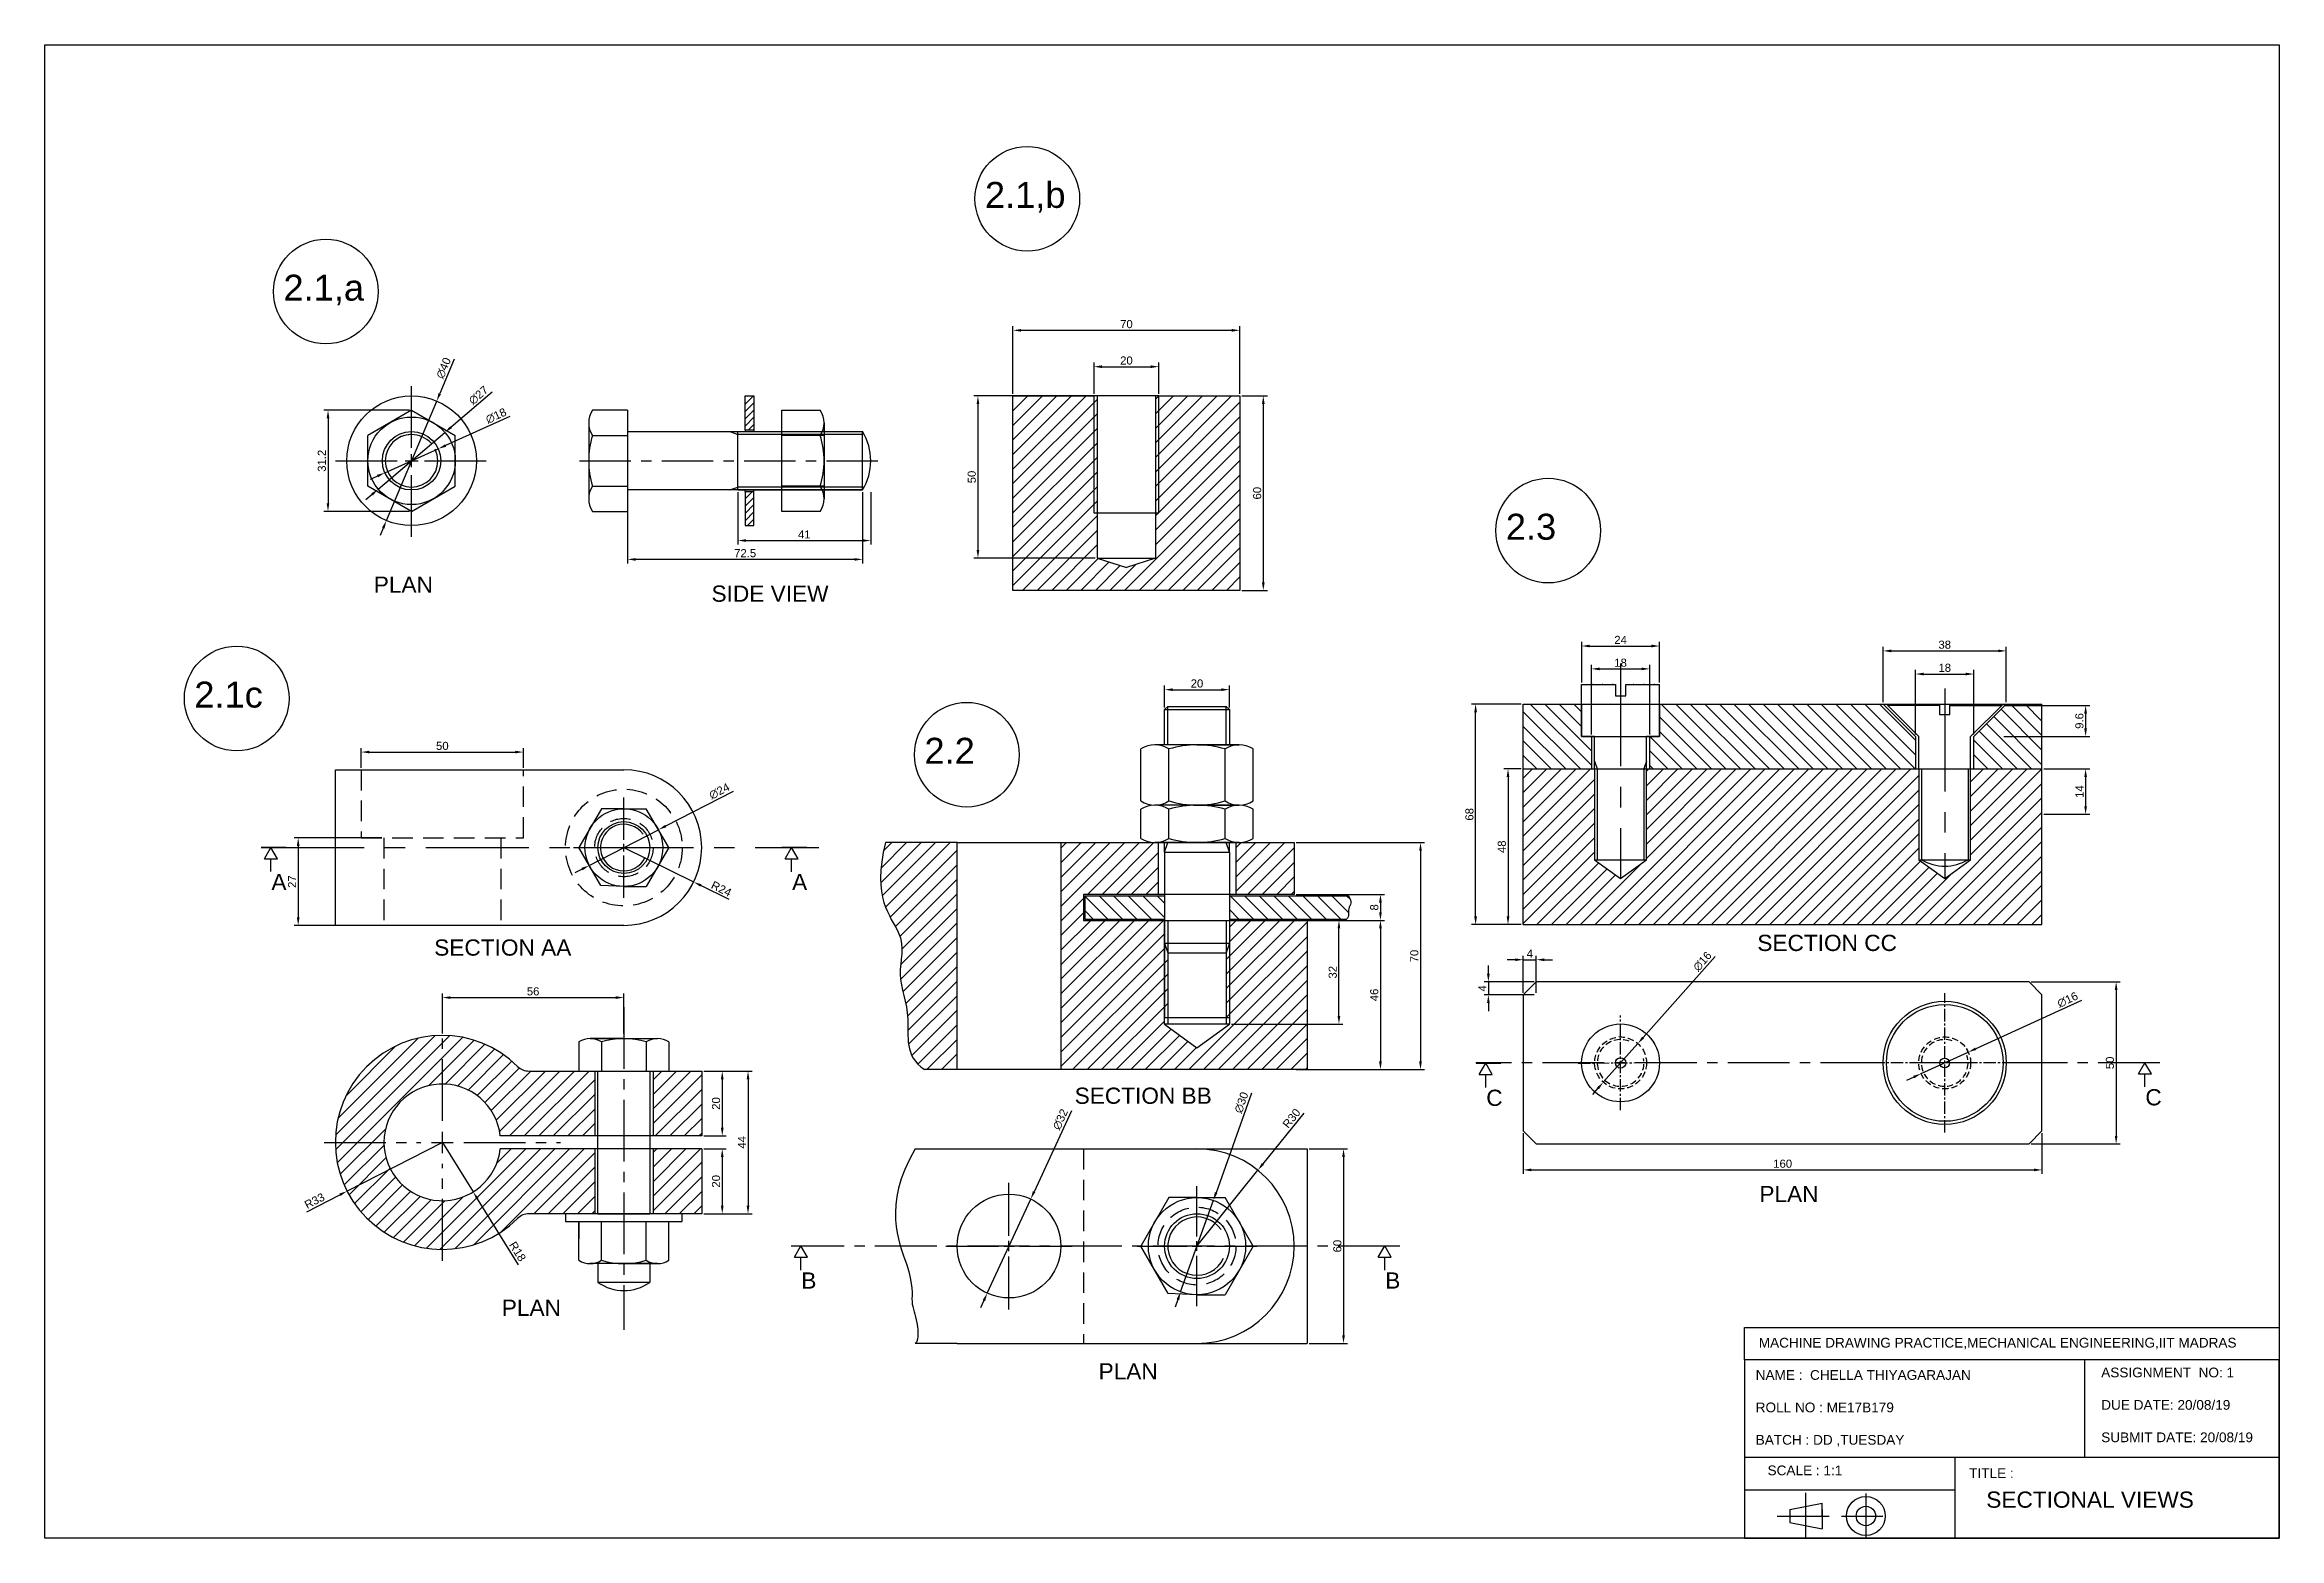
# Model space of a CAD drawing. Header units: millimetres. Extents: x 1423 to 6513, y 1291 to 1883.
# Drawn here: x 2876 to 3565, y 1422 to 1883 of the extents above; entities that cross this region are included whole.
import ezdxf

# ---------------------------------------------------------------- set-up
doc = ezdxf.new("R2010")
doc.units = ezdxf.units.MM
for name, pattern in [('CENTER', [50.8, 31.75, -6.35, 6.35, -6.35]), ('CENTER2', [28.575, 19.05, -3.175, 3.175, -3.175]), ('HIDDEN', [9.525, 6.35, -3.175])]:
    doc.linetypes.add(name, pattern=pattern)
doc.styles.get("Standard").update_dxf_attribs({"font": 'arial.ttf'})
doc.dimstyles.new('chella', dxfattribs={"dimtxt": 2.5, "dimasz": 2.5, "dimexe": 1.25, "dimexo": 0.625, "dimtad": 1, "dimdsep": 46, "dimtxsty": 'Standard', "dimcen": 2.5, "dimclrd": 3, "dimclre": 3, "dimclrt": 4, "dimadec": 0, "dimazin": 0, "dimtfac": 1, "dimtmove": 0, "dimatfit": 3, "dimfxl": 1, "dimarcsym": 0})

msp = doc.modelspace()

# ---------------------------------------------------------------- texts
at = {"color": 4, "linetype": 'ByBlock', "ltscale": 0.2}
for s, p in [('2.1,b', (3165.959, 1832.638)), ('2.1,a', (2949.556, 1804.017)), ('2.3', (3326.64, 1730.28)), ('2.1c', (2922.063, 1678.506)), ('2.2', (3147.299, 1661.172))]:
    msp.add_text(s, height=8, dxfattribs=at).set_placement(p)
at = {"color": 4}
for s, p in [('PLAN', (2977.425, 1713.914)), ('SIDE VIEW', (3081.61, 1711.142)), ('SECTION AA', (2996.06, 1601.982)), ('SECTION CC', (3404.229, 1603.413)), ('SECTION BB', (3193.632, 1556.278)), ('PLAN', (3404.86, 1525.956)), ('PLAN', (3016.91, 1490.879)), ('PLAN', (3201.014, 1471.269))]:
    msp.add_text(s, height=5, dxfattribs=at).set_placement(p)
at = {"color": 6}
for s, p in [('A', (2945.838, 1622.198)), ('A', (3106.459, 1622.195)), ('C', (3320.599, 1555.638)), ('C', (3523.93, 1555.8)), ('B', (3109.306, 1499.274)), ('B', (3289.439, 1499.286))]:
    msp.add_text(s, height=5, dxfattribs=at).set_placement(p)
at = {"color": 4, "attachment_point": 1}
for s, width, heights, insert, char_height in [('MACHINE DRAWING PRACTICE,MECHANICAL ENGINEERING,IIT MADRAS', 164.3264, [7.38], (3404.674, 1484.096), 3), ('NAME :  CHELLA THIYAGARAJAN\\P\\PROLL NO : ME17B179\\P\\PBATCH : DD ,TUESDAY', 99.4536, [0], (3403.724, 1474.14), 3), ('ASSIGNMENT  NO: 1\\P\\PDUE DATE: 20/08/19\\P\\PSUBMIT DATE: 20/08/19', 75.97584, [0], (3510.317, 1474.917), 3), ('SCALE : 1:1', 57.1733, [0], (3407.385, 1444.716), 3), ('TITLE : ', 48.32697, [0], (3469.577, 1443.845), 3), (' SECTIONAL VIEWS ', 87.10786, [0], (3472.918, 1436.691), 5)]:
    msp.add_mtext_dynamic_manual_height_columns(s, width=width, gutter_width=1, heights=heights, dxfattribs=dict(at, insert=insert, char_height=char_height))

# ---------------------------------------------------------------- blocks, each defined once
blk = doc.blocks.new('*U15')
at = {"color": 0, "linetype": 'CENTER2', "transparency": 16777216}
for p, q in [((0, 4), (0, 23.5)), ((-23.5, 0), (-4, 0)), ((4, 0), (23.5, 0)), ((0, -23.5), (0, -4))]:
    blk.add_line(p, q, dxfattribs=at)
at = {"color": 0, "linetype": 'Continuous', "transparency": 16777216}
for p, q in [((-2, 0), (2, 0)), ((0, -2), (0, 2))]:
    blk.add_line(p, q, dxfattribs=at)
blk = doc.blocks.new('*U16')
at = {"color": 0, "linetype": 'CENTER2', "transparency": 16777216}
for p, q in [((0, 3.2), (0, 19.5)), ((-19.5, 0), (-3.2, 0)), ((3.2, 0), (19.5, 0)), ((0, -19.5), (0, -3.2))]:
    blk.add_line(p, q, dxfattribs=at)
at = {"color": 0, "linetype": 'Continuous', "transparency": 16777216}
for p, q in [((-1.6, 0), (1.6, 0)), ((0, -1.6), (0, 1.6))]:
    blk.add_line(p, q, dxfattribs=at)
blk = doc.blocks.new('*U17')
at = {"color": 0, "linetype": 'CENTER2', "transparency": 16777216}
for p, q in [((0, 6.6), (0, 36.5)), ((-36.5, 0), (-6.6, 0)), ((6.6, 0), (36.5, 0)), ((0, -36.5), (0, -6.6))]:
    blk.add_line(p, q, dxfattribs=at)
at = {"color": 0, "linetype": 'Continuous', "transparency": 16777216}
for p, q in [((-3.3, 0), (3.3, 0)), ((0, -3.3), (0, 3.3))]:
    blk.add_line(p, q, dxfattribs=at)
blk = doc.blocks.new('*U18')
at = {"color": 0, "linetype": 'CENTER2', "transparency": 16777216}
for p, q in [((0, 2.4), (0, 15.5)), ((-15.5, 0), (-2.4, 0)), ((2.4, 0), (15.5, 0)), ((0, -15.5), (0, -2.4))]:
    blk.add_line(p, q, dxfattribs=at)
at = {"color": 0, "linetype": 'Continuous', "transparency": 16777216}
for p, q in [((-1.2, 0), (1.2, 0)), ((0, -1.2), (0, 1.2))]:
    blk.add_line(p, q, dxfattribs=at)
blk = doc.blocks.new('*U19')
at = {"color": 0, "linetype": 'CENTER2', "transparency": 16777216}
for p, q in [((0, 3), (0, 18.5)), ((-18.5, 0), (-3, 0)), ((3, 0), (18.5, 0)), ((0, -18.5), (0, -3))]:
    blk.add_line(p, q, dxfattribs=at)
at = {"color": 0, "linetype": 'Continuous', "transparency": 16777216}
for p, q in [((-1.5, 0), (1.5, 0)), ((0, -1.5), (0, 1.5))]:
    blk.add_line(p, q, dxfattribs=at)
blk = doc.blocks.new('*D58')
at = {"color": 3, "lineweight": -2, "transparency": 16777216}
for p, q in [((2973.57, 1659.94), (2973.57, 1666.02)), ((2976.07, 1664.77), (3021.07, 1664.77)), ((3023.57, 1659.94), (3023.57, 1666.02))]:
    blk.add_line(p, q, dxfattribs=at)
at = {"color": 3, "transparency": 16777216}
for points in [[(2976.07, 1665.19), (2976.07, 1664.36), (2973.57, 1664.77)], [(3021.07, 1665.19), (3021.07, 1664.36), (3023.57, 1664.77)]]:
    blk.add_solid(points, dxfattribs=at)
at = {"layer": 'Defpoints', "color": 0, "transparency": 16777216}
for p in [(3023.57, 1664.77), (2973.57, 1659.31), (3023.57, 1659.31)]:
    blk.add_point(p, dxfattribs=at)
at = {"color": 4, "transparency": 16777216, "insert": (2998.57, 1666.67), "char_height": 2.5, "attachment_point": 5}
blk.add_mtext('50', dxfattribs=at)
blk = doc.blocks.new('*D59')
at = {"color": 3, "lineweight": -2, "transparency": 16777216}
for p, q in [((3088.29, 1652.66), (3067.46, 1641.95)), ((3043.9, 1629.82), (3065.24, 1640.8)), ((3041.68, 1628.68), (3039.45, 1627.53))]:
    blk.add_line(p, q, dxfattribs=at)
at = {"color": 3, "transparency": 16777216}
for points in [[(3067.27, 1642.32), (3067.65, 1641.58), (3065.24, 1640.8)], [(3041.49, 1629.05), (3041.87, 1628.31), (3043.9, 1629.82)]]:
    blk.add_solid(points, dxfattribs=at)
at = {"layer": 'Defpoints', "color": 0, "transparency": 16777216}
for p in [(3065.24, 1640.8), (3043.9, 1629.82)]:
    blk.add_point(p, dxfattribs=at)
at = {"color": 4, "transparency": 16777216, "insert": (3084.03, 1652.69), "char_height": 2.5, "attachment_point": 5, "rotation": 27.23114}
blk.add_mtext('∅24', dxfattribs=at)
blk = doc.blocks.new('*D60')
at = {"color": 3, "lineweight": -2, "transparency": 16777216}
for p, q in [((3054.57, 1635.31), (3076.1, 1624.71)), ((3087.06, 1619.31), (3078.34, 1623.6))]:
    blk.add_line(p, q, dxfattribs=at)
at = {"color": 3, "transparency": 16777216}
blk.add_solid([(3078.53, 1623.98), (3078.16, 1623.23), (3076.1, 1624.71)], dxfattribs=at)
at = {"layer": 'Defpoints', "color": 0, "transparency": 16777216}
for p in [(3054.57, 1635.31), (3076.1, 1624.71)]:
    blk.add_point(p, dxfattribs=at)
at = {"color": 4, "transparency": 16777216, "insert": (3084.65, 1622.59), "char_height": 2.5, "attachment_point": 5, "rotation": 333.78316}
blk.add_mtext('R24', dxfattribs=at)
blk = doc.blocks.new('*D61')
at = {"color": 3, "lineweight": -2, "transparency": 16777216}
for p, q in [((3079.19, 1566.38), (3086.17, 1566.38)), ((3084.92, 1563.88), (3084.92, 1548.88)), ((3079.19, 1546.38), (3086.17, 1546.38))]:
    blk.add_line(p, q, dxfattribs=at)
at = {"color": 3, "transparency": 16777216}
for points in [[(3084.5, 1563.88), (3085.33, 1563.88), (3084.92, 1566.38)], [(3084.5, 1548.88), (3085.33, 1548.88), (3084.92, 1546.38)]]:
    blk.add_solid(points, dxfattribs=at)
at = {"layer": 'Defpoints', "color": 0, "transparency": 16777216}
for p in [(3078.57, 1566.38), (3078.57, 1546.38), (3084.92, 1546.38)]:
    blk.add_point(p, dxfattribs=at)
at = {"color": 4, "transparency": 16777216, "insert": (3083.01, 1556.38), "char_height": 2.5, "attachment_point": 5, "rotation": 90}
blk.add_mtext('20', dxfattribs=at)
blk = doc.blocks.new('*D62')
at = {"color": 3, "lineweight": -2, "transparency": 16777216}
for p, q in [((3079.19, 1542.38), (3086.17, 1542.38)), ((3084.92, 1539.88), (3084.92, 1524.88)), ((3079.19, 1522.38), (3086.17, 1522.38))]:
    blk.add_line(p, q, dxfattribs=at)
at = {"color": 3, "transparency": 16777216}
for points in [[(3084.5, 1539.88), (3085.33, 1539.88), (3084.92, 1542.38)], [(3084.5, 1524.88), (3085.33, 1524.88), (3084.92, 1522.38)]]:
    blk.add_solid(points, dxfattribs=at)
at = {"layer": 'Defpoints', "color": 0, "transparency": 16777216}
for p in [(3078.57, 1542.38), (3078.57, 1522.38), (3084.92, 1522.38)]:
    blk.add_point(p, dxfattribs=at)
at = {"color": 4, "transparency": 16777216, "insert": (3083.01, 1532.38), "char_height": 2.5, "attachment_point": 5, "rotation": 90}
blk.add_mtext('20', dxfattribs=at)
blk = doc.blocks.new('*D63')
at = {"color": 3, "lineweight": -2, "transparency": 16777216}
for p, q in [((3079.19, 1566.38), (3094.12, 1566.38)), ((3092.87, 1563.88), (3092.87, 1524.88)), ((3079.19, 1522.38), (3094.12, 1522.38))]:
    blk.add_line(p, q, dxfattribs=at)
at = {"color": 3, "transparency": 16777216}
for points in [[(3092.45, 1563.88), (3093.29, 1563.88), (3092.87, 1566.38)], [(3092.45, 1524.88), (3093.29, 1524.88), (3092.87, 1522.38)]]:
    blk.add_solid(points, dxfattribs=at)
at = {"layer": 'Defpoints', "color": 0, "transparency": 16777216}
for p in [(3078.57, 1566.38), (3078.57, 1522.38), (3092.87, 1522.38)]:
    blk.add_point(p, dxfattribs=at)
at = {"color": 4, "transparency": 16777216, "insert": (3090.99, 1544.38), "char_height": 2.5, "attachment_point": 5, "rotation": 90}
blk.add_mtext('44', dxfattribs=at)
blk = doc.blocks.new('*D64')
at = {"color": 3, "lineweight": -2, "transparency": 16777216}
for p, q in [((2998.57, 1578.01), (2998.57, 1590.3)), ((3001.07, 1589.05), (3052.07, 1589.05)), ((3054.57, 1578.01), (3054.57, 1590.3))]:
    blk.add_line(p, q, dxfattribs=at)
at = {"color": 3, "transparency": 16777216}
for points in [[(3001.07, 1589.46), (3001.07, 1588.63), (2998.57, 1589.05)], [(3052.07, 1589.46), (3052.07, 1588.63), (3054.57, 1589.05)]]:
    blk.add_solid(points, dxfattribs=at)
at = {"layer": 'Defpoints', "color": 0, "transparency": 16777216}
for p in [(3054.57, 1589.05), (2998.57, 1577.38), (3054.57, 1577.38)]:
    blk.add_point(p, dxfattribs=at)
at = {"color": 4, "transparency": 16777216, "insert": (3026.57, 1590.95), "char_height": 2.5, "attachment_point": 5}
blk.add_mtext('56', dxfattribs=at)
blk = doc.blocks.new('*D65')
at = {"color": 3, "lineweight": -2, "transparency": 16777216}
for p, q in [((2998.57, 1544.38), (2969.19, 1529.35)), ((2956.8, 1523.01), (2966.96, 1528.21))]:
    blk.add_line(p, q, dxfattribs=at)
at = {"color": 3, "transparency": 16777216}
blk.add_solid([(2966.77, 1528.58), (2967.15, 1527.84), (2969.19, 1529.35)], dxfattribs=at)
at = {"layer": 'Defpoints', "color": 0, "transparency": 16777216}
for p in [(2998.57, 1544.38), (2969.19, 1529.35)]:
    blk.add_point(p, dxfattribs=at)
at = {"color": 4, "transparency": 16777216, "insert": (2959.15, 1526.35), "char_height": 2.5, "attachment_point": 5, "rotation": 27.09469}
blk.add_mtext('R33', dxfattribs=at)
blk = doc.blocks.new('*D66')
at = {"color": 3, "lineweight": -2, "transparency": 16777216}
for p, q in [((2998.57, 1544.38), (3008.09, 1529.1)), ((3022.07, 1506.66), (3009.41, 1526.98))]:
    blk.add_line(p, q, dxfattribs=at)
at = {"color": 3, "transparency": 16777216}
blk.add_solid([(3009.76, 1527.2), (3009.05, 1526.76), (3008.09, 1529.1)], dxfattribs=at)
at = {"layer": 'Defpoints', "color": 0, "transparency": 16777216}
for p in [(2998.57, 1544.38), (3008.09, 1529.1)]:
    blk.add_point(p, dxfattribs=at)
at = {"color": 4, "transparency": 16777216, "insert": (3021.77, 1510.73), "char_height": 2.5, "attachment_point": 5, "rotation": 301.91737}
blk.add_mtext('R18', dxfattribs=at)
blk = doc.blocks.new('*D67')
at = {"color": 3, "lineweight": -2, "transparency": 16777216}
for p, q in [((3221.37, 1678.48), (3221.37, 1685.27)), ((3223.87, 1684.02), (3238.87, 1684.02)), ((3241.37, 1678.48), (3241.37, 1685.27))]:
    blk.add_line(p, q, dxfattribs=at)
at = {"color": 3, "transparency": 16777216}
for points in [[(3223.87, 1684.43), (3223.87, 1683.6), (3221.37, 1684.02)], [(3238.87, 1684.43), (3238.87, 1683.6), (3241.37, 1684.02)]]:
    blk.add_solid(points, dxfattribs=at)
at = {"layer": 'Defpoints', "color": 0, "transparency": 16777216}
for p in [(3241.37, 1684.02), (3221.37, 1677.86), (3241.37, 1677.86)]:
    blk.add_point(p, dxfattribs=at)
at = {"color": 4, "transparency": 16777216, "insert": (3231.37, 1685.92), "char_height": 2.5, "attachment_point": 5}
blk.add_mtext('20', dxfattribs=at)
blk = doc.blocks.new('*D68')
at = {"color": 3, "lineweight": -2, "transparency": 16777216}
for p, q in [((3262, 1620.86), (3289.21, 1620.86)), ((3287.96, 1618.36), (3287.96, 1615.36)), ((3262, 1612.86), (3289.21, 1612.86))]:
    blk.add_line(p, q, dxfattribs=at)
at = {"color": 3, "transparency": 16777216}
for points in [[(3287.54, 1618.36), (3288.38, 1618.36), (3287.96, 1620.86)], [(3287.54, 1615.36), (3288.38, 1615.36), (3287.96, 1612.86)]]:
    blk.add_solid(points, dxfattribs=at)
at = {"layer": 'Defpoints', "color": 0, "transparency": 16777216}
for p in [(3261.37, 1620.86), (3261.37, 1612.86), (3287.96, 1612.86)]:
    blk.add_point(p, dxfattribs=at)
at = {"color": 4, "transparency": 16777216, "insert": (3286.06, 1616.86), "char_height": 2.5, "attachment_point": 5, "rotation": 90}
blk.add_mtext('8', dxfattribs=at)
blk = doc.blocks.new('*D69')
at = {"color": 3, "lineweight": -2, "transparency": 16777216}
for p, q in [((3266, 1612.86), (3289.21, 1612.86)), ((3287.96, 1610.36), (3287.96, 1569.36)), ((3266, 1566.86), (3289.21, 1566.86))]:
    blk.add_line(p, q, dxfattribs=at)
at = {"color": 3, "transparency": 16777216}
for points in [[(3287.54, 1610.36), (3288.38, 1610.36), (3287.96, 1612.86)], [(3287.54, 1569.36), (3288.38, 1569.36), (3287.96, 1566.86)]]:
    blk.add_solid(points, dxfattribs=at)
at = {"layer": 'Defpoints', "color": 0, "transparency": 16777216}
for p in [(3265.37, 1612.86), (3265.37, 1566.86), (3287.96, 1566.86)]:
    blk.add_point(p, dxfattribs=at)
at = {"color": 4, "transparency": 16777216, "insert": (3286.06, 1589.86), "char_height": 2.5, "attachment_point": 5, "rotation": 90}
blk.add_mtext('46', dxfattribs=at)
blk = doc.blocks.new('*D70')
at = {"color": 3, "lineweight": -2, "transparency": 16777216}
for p, q in [((3242, 1612.86), (3276.41, 1612.86)), ((3275.16, 1583.36), (3275.16, 1610.36)), ((3242, 1580.86), (3276.41, 1580.86))]:
    blk.add_line(p, q, dxfattribs=at)
at = {"color": 3, "transparency": 16777216}
for points in [[(3274.74, 1610.36), (3275.57, 1610.36), (3275.16, 1612.86)], [(3274.74, 1583.36), (3275.57, 1583.36), (3275.16, 1580.86)]]:
    blk.add_solid(points, dxfattribs=at)
at = {"layer": 'Defpoints', "color": 0, "transparency": 16777216}
for p in [(3241.37, 1612.86), (3275.16, 1612.86), (3241.37, 1580.86)]:
    blk.add_point(p, dxfattribs=at)
at = {"color": 4, "transparency": 16777216, "insert": (3273.26, 1596.86), "char_height": 2.5, "attachment_point": 5, "rotation": 90}
blk.add_mtext('32', dxfattribs=at)
blk = doc.blocks.new('*D71')
at = {"color": 3, "lineweight": -2, "transparency": 16777216}
for p, q in [((3262, 1636.86), (3301.57, 1636.86)), ((3300.32, 1634.36), (3300.32, 1569.36)), ((3262, 1566.86), (3301.57, 1566.86))]:
    blk.add_line(p, q, dxfattribs=at)
at = {"color": 3, "transparency": 16777216}
for points in [[(3299.9, 1634.36), (3300.74, 1634.36), (3300.32, 1636.86)], [(3299.9, 1569.36), (3300.74, 1569.36), (3300.32, 1566.86)]]:
    blk.add_solid(points, dxfattribs=at)
at = {"layer": 'Defpoints', "color": 0, "transparency": 16777216}
for p in [(3261.37, 1636.86), (3261.37, 1566.86), (3300.32, 1566.86)]:
    blk.add_point(p, dxfattribs=at)
at = {"color": 4, "transparency": 16777216, "insert": (3298.42, 1601.86), "char_height": 2.5, "attachment_point": 5, "rotation": 90}
blk.add_mtext('70', dxfattribs=at)
blk = doc.blocks.new('*D72')
at = {"color": 3, "lineweight": -2, "transparency": 16777216}
for p, q in [((3192.61, 1554.07), (3181.12, 1529.18)), ((3166.67, 1497.86), (3180.08, 1526.91)), ((3165.62, 1495.59), (3164.57, 1493.32))]:
    blk.add_line(p, q, dxfattribs=at)
at = {"color": 3, "transparency": 16777216}
for points in [[(3180.75, 1529.36), (3181.5, 1529.01), (3180.08, 1526.91)], [(3165.24, 1495.76), (3166, 1495.41), (3166.67, 1497.86)]]:
    blk.add_solid(points, dxfattribs=at)
at = {"layer": 'Defpoints', "color": 0, "transparency": 16777216}
for p in [(3180.08, 1526.91), (3166.67, 1497.86)]:
    blk.add_point(p, dxfattribs=at)
at = {"color": 4, "transparency": 16777216, "insert": (3189.24, 1551.48), "char_height": 2.5, "attachment_point": 5, "rotation": 65.22838}
blk.add_mtext('∅32', dxfattribs=at)
blk = doc.blocks.new('*D73')
at = {"color": 3, "lineweight": -2, "transparency": 16777216}
for p, q in [((3264.28, 1553.43), (3251.7, 1537.74)), ((3231.37, 1512.39), (3250.14, 1535.79))]:
    blk.add_line(p, q, dxfattribs=at)
at = {"color": 3, "transparency": 16777216}
blk.add_solid([(3251.38, 1538), (3252.03, 1537.48), (3250.14, 1535.79)], dxfattribs=at)
at = {"layer": 'Defpoints', "color": 0, "transparency": 16777216}
for p in [(3250.14, 1535.79), (3231.37, 1512.39)]:
    blk.add_point(p, dxfattribs=at)
at = {"color": 4, "transparency": 16777216, "insert": (3260.54, 1551.81), "char_height": 2.5, "attachment_point": 5, "rotation": 51.27719}
blk.add_mtext('R30', dxfattribs=at)
blk = doc.blocks.new('*D74')
at = {"color": 3, "lineweight": -2, "transparency": 16777216}
for p, q in [((3266, 1542.39), (3277.82, 1542.39)), ((3276.57, 1539.89), (3276.57, 1484.89)), ((3266, 1482.39), (3277.82, 1482.39))]:
    blk.add_line(p, q, dxfattribs=at)
at = {"color": 3, "transparency": 16777216}
for points in [[(3276.15, 1539.89), (3276.99, 1539.89), (3276.57, 1542.39)], [(3276.15, 1484.89), (3276.99, 1484.89), (3276.57, 1482.39)]]:
    blk.add_solid(points, dxfattribs=at)
at = {"layer": 'Defpoints', "color": 0, "transparency": 16777216}
for p in [(3265.37, 1542.39), (3265.37, 1482.39), (3276.57, 1482.39)]:
    blk.add_point(p, dxfattribs=at)
at = {"color": 4, "transparency": 16777216, "insert": (3274.67, 1512.39), "char_height": 2.5, "attachment_point": 5, "rotation": 90}
blk.add_mtext('60', dxfattribs=at)
blk = doc.blocks.new('*D75')
at = {"color": 3, "lineweight": -2, "transparency": 16777216}
for p, q in [((3248.22, 1559.56), (3237.26, 1528.87)), ((3226.33, 1498.26), (3236.42, 1526.51)), ((3225.49, 1495.91), (3224.65, 1493.55))]:
    blk.add_line(p, q, dxfattribs=at)
at = {"color": 3, "transparency": 16777216}
for points in [[(3236.86, 1529.01), (3237.65, 1528.73), (3236.42, 1526.51)], [(3225.09, 1496.05), (3225.88, 1495.77), (3226.33, 1498.26)]]:
    blk.add_solid(points, dxfattribs=at)
at = {"layer": 'Defpoints', "color": 0, "transparency": 16777216}
for p in [(3236.42, 1526.51), (3226.33, 1498.26)]:
    blk.add_point(p, dxfattribs=at)
at = {"color": 4, "transparency": 16777216, "insert": (3245.09, 1556.67), "char_height": 2.5, "attachment_point": 5, "rotation": 70.35028}
blk.add_mtext('∅30', dxfattribs=at)
blk = doc.blocks.new('*D76')
at = {"color": 3, "lineweight": -2, "transparency": 16777216}
for p, q in [((3245.22, 1774.62), (3253.08, 1774.62)), ((3251.83, 1772.12), (3251.83, 1717.12)), ((3245.22, 1714.62), (3253.08, 1714.62))]:
    blk.add_line(p, q, dxfattribs=at)
at = {"color": 3, "transparency": 16777216}
for points in [[(3251.41, 1772.12), (3252.24, 1772.12), (3251.83, 1774.62)], [(3251.41, 1717.12), (3252.24, 1717.12), (3251.83, 1714.62)]]:
    blk.add_solid(points, dxfattribs=at)
at = {"layer": 'Defpoints', "color": 0, "transparency": 16777216}
for p in [(3244.6, 1774.62), (3244.6, 1714.62), (3251.83, 1714.62)]:
    blk.add_point(p, dxfattribs=at)
at = {"color": 4, "transparency": 16777216, "insert": (3249.93, 1744.62), "char_height": 2.5, "attachment_point": 5, "rotation": 90}
blk.add_mtext('60', dxfattribs=at)
blk = doc.blocks.new('*D77')
at = {"color": 3, "lineweight": -2, "transparency": 16777216}
for p, q in [((3174.6, 1775.24), (3174.6, 1796.11)), ((3177.1, 1794.86), (3242.1, 1794.86)), ((3244.6, 1775.24), (3244.6, 1796.11))]:
    blk.add_line(p, q, dxfattribs=at)
at = {"color": 3, "transparency": 16777216}
for points in [[(3177.1, 1795.27), (3177.1, 1794.44), (3174.6, 1794.86)], [(3242.1, 1795.27), (3242.1, 1794.44), (3244.6, 1794.86)]]:
    blk.add_solid(points, dxfattribs=at)
at = {"layer": 'Defpoints', "color": 0, "transparency": 16777216}
for p in [(3244.6, 1794.86), (3174.6, 1774.62), (3244.6, 1774.62)]:
    blk.add_point(p, dxfattribs=at)
at = {"color": 4, "transparency": 16777216, "insert": (3209.6, 1796.76), "char_height": 2.5, "attachment_point": 5}
blk.add_mtext('70', dxfattribs=at)
blk = doc.blocks.new('*D78')
at = {"color": 3, "lineweight": -2, "transparency": 16777216}
for p, q in [((3199.6, 1775.24), (3199.6, 1784.89)), ((3202.1, 1783.64), (3217.1, 1783.64)), ((3219.6, 1775.24), (3219.6, 1784.89))]:
    blk.add_line(p, q, dxfattribs=at)
at = {"color": 3, "transparency": 16777216}
for points in [[(3202.1, 1784.06), (3202.1, 1783.22), (3199.6, 1783.64)], [(3217.1, 1784.06), (3217.1, 1783.22), (3219.6, 1783.64)]]:
    blk.add_solid(points, dxfattribs=at)
at = {"layer": 'Defpoints', "color": 0, "transparency": 16777216}
for p in [(3219.6, 1783.64), (3199.6, 1774.62), (3219.6, 1774.62)]:
    blk.add_point(p, dxfattribs=at)
at = {"color": 4, "transparency": 16777216, "insert": (3209.6, 1785.54), "char_height": 2.5, "attachment_point": 5}
blk.add_mtext('20', dxfattribs=at)
blk = doc.blocks.new('*D79')
at = {"color": 3, "lineweight": -2, "transparency": 16777216}
for p, q in [((3199.97, 1774.62), (3162.54, 1774.62)), ((3163.79, 1772.12), (3163.79, 1727.12)), ((3199.97, 1724.62), (3162.54, 1724.62))]:
    blk.add_line(p, q, dxfattribs=at)
at = {"color": 3, "transparency": 16777216}
for points in [[(3163.38, 1772.12), (3164.21, 1772.12), (3163.79, 1774.62)], [(3163.38, 1727.12), (3164.21, 1727.12), (3163.79, 1724.62)]]:
    blk.add_solid(points, dxfattribs=at)
at = {"layer": 'Defpoints', "color": 0, "transparency": 16777216}
for p in [(3200.6, 1774.62), (3163.79, 1724.62), (3200.6, 1724.62)]:
    blk.add_point(p, dxfattribs=at)
at = {"color": 4, "transparency": 16777216, "insert": (3161.89, 1749.62), "char_height": 2.5, "attachment_point": 5, "rotation": 90}
blk.add_mtext('50', dxfattribs=at)
blk = doc.blocks.new('*D80')
at = {"color": 3, "lineweight": -2, "transparency": 16777216}
for p, q in [((3002.25, 1785.94), (2997.8, 1775.35)), ((2981.31, 1736.18), (2996.83, 1773.05)), ((2980.34, 1733.88), (2979.37, 1731.57))]:
    blk.add_line(p, q, dxfattribs=at)
at = {"color": 3, "transparency": 16777216}
for points in [[(2997.41, 1775.52), (2998.18, 1775.19), (2996.83, 1773.05)], [(2979.96, 1734.04), (2980.73, 1733.71), (2981.31, 1736.18)]]:
    blk.add_solid(points, dxfattribs=at)
at = {"layer": 'Defpoints', "color": 0, "transparency": 16777216}
for p in [(2996.83, 1773.05), (2981.31, 1736.18)]:
    blk.add_point(p, dxfattribs=at)
at = {"color": 4, "transparency": 16777216, "insert": (2998.97, 1783.23), "char_height": 2.5, "attachment_point": 5, "rotation": 67.17717}
blk.add_mtext('∅40', dxfattribs=at)
blk = doc.blocks.new('*D81')
at = {"color": 3, "lineweight": -2, "transparency": 16777216}
for p, q in [((3013.89, 1775.76), (3001.25, 1764.99)), ((2978.79, 1745.86), (2999.35, 1763.37)), ((2976.89, 1744.24), (2974.99, 1742.62))]:
    blk.add_line(p, q, dxfattribs=at)
at = {"color": 3, "transparency": 16777216}
for points in [[(3000.98, 1765.31), (3001.52, 1764.67), (2999.35, 1763.37)], [(2976.62, 1744.56), (2977.16, 1743.92), (2978.79, 1745.86)]]:
    blk.add_solid(points, dxfattribs=at)
at = {"layer": 'Defpoints', "color": 0, "transparency": 16777216}
for p in [(2999.35, 1763.37), (2978.79, 1745.86)]:
    blk.add_point(p, dxfattribs=at)
at = {"color": 4, "transparency": 16777216, "insert": (3009.73, 1774.81), "char_height": 2.5, "attachment_point": 5, "rotation": 40.42893}
blk.add_mtext('∅27', dxfattribs=at)
blk = doc.blocks.new('*D82')
at = {"color": 3, "lineweight": -2, "transparency": 16777216}
for p, q in [((3019.4, 1768.24), (2999.56, 1759.33)), ((2980.86, 1750.93), (2997.28, 1758.3)), ((2978.58, 1749.9), (2976.3, 1748.88))]:
    blk.add_line(p, q, dxfattribs=at)
at = {"color": 3, "transparency": 16777216}
for points in [[(2999.39, 1759.71), (2999.73, 1758.95), (2997.28, 1758.3)], [(2978.41, 1750.28), (2978.75, 1749.52), (2980.86, 1750.93)]]:
    blk.add_solid(points, dxfattribs=at)
at = {"layer": 'Defpoints', "color": 0, "transparency": 16777216}
for p in [(2997.28, 1758.3), (2980.86, 1750.93)]:
    blk.add_point(p, dxfattribs=at)
at = {"color": 4, "transparency": 16777216, "insert": (3015.14, 1768.49), "char_height": 2.5, "attachment_point": 5, "rotation": 24.18677}
blk.add_mtext('∅18', dxfattribs=at)
blk = doc.blocks.new('*D83')
at = {"color": 3, "lineweight": -2, "transparency": 16777216}
for p, q in [((2988.44, 1770.22), (2962.05, 1770.22)), ((2963.3, 1767.72), (2963.3, 1741.52)), ((2988.44, 1739.02), (2962.05, 1739.02))]:
    blk.add_line(p, q, dxfattribs=at)
at = {"color": 3, "transparency": 16777216}
for points in [[(2962.88, 1767.72), (2963.72, 1767.72), (2963.3, 1770.22)], [(2962.88, 1741.52), (2963.72, 1741.52), (2963.3, 1739.02)]]:
    blk.add_solid(points, dxfattribs=at)
at = {"layer": 'Defpoints', "color": 0, "transparency": 16777216}
for p in [(2989.07, 1770.22), (2963.3, 1739.02), (2989.07, 1739.02)]:
    blk.add_point(p, dxfattribs=at)
at = {"color": 4, "transparency": 16777216, "insert": (2961.4, 1754.62), "char_height": 2.5, "attachment_point": 5, "rotation": 90}
blk.add_mtext('31.2', dxfattribs=at)
blk = doc.blocks.new('*D84')
at = {"color": 3, "lineweight": -2, "transparency": 16777216}
for p, q in [((3089.73, 1744.99), (3089.73, 1728.77)), ((3130.73, 1744.99), (3130.73, 1728.77)), ((3092.23, 1730.02), (3128.23, 1730.02))]:
    blk.add_line(p, q, dxfattribs=at)
at = {"color": 3, "transparency": 16777216}
for points in [[(3092.23, 1730.43), (3092.23, 1729.6), (3089.73, 1730.02)], [(3128.23, 1730.43), (3128.23, 1729.6), (3130.73, 1730.02)]]:
    blk.add_solid(points, dxfattribs=at)
at = {"layer": 'Defpoints', "color": 0, "transparency": 16777216}
for p in [(3089.73, 1745.62), (3130.73, 1745.62), (3130.73, 1730.02)]:
    blk.add_point(p, dxfattribs=at)
at = {"color": 4, "transparency": 16777216, "insert": (3110.23, 1731.9), "char_height": 2.5, "attachment_point": 5}
blk.add_mtext('41', dxfattribs=at)
blk = doc.blocks.new('*D85')
at = {"color": 3, "lineweight": -2, "transparency": 16777216}
for p, q in [((3055.73, 1744.99), (3055.73, 1722.95)), ((3128.23, 1744.99), (3128.23, 1722.95)), ((3125.73, 1724.2), (3058.23, 1724.2))]:
    blk.add_line(p, q, dxfattribs=at)
at = {"color": 3, "transparency": 16777216}
for points in [[(3058.23, 1724.61), (3058.23, 1723.78), (3055.73, 1724.2)], [(3125.73, 1724.61), (3125.73, 1723.78), (3128.23, 1724.2)]]:
    blk.add_solid(points, dxfattribs=at)
at = {"layer": 'Defpoints', "color": 0, "transparency": 16777216}
for p in [(3055.73, 1745.62), (3128.23, 1745.62), (3055.73, 1724.2)]:
    blk.add_point(p, dxfattribs=at)
at = {"color": 4, "transparency": 16777216, "insert": (3091.98, 1726.1), "char_height": 2.5, "attachment_point": 5}
blk.add_mtext('72.5', dxfattribs=at)
blk = doc.blocks.new('*D86')
at = {"color": 3, "lineweight": -2, "transparency": 16777216}
for p, q in [((3350.04, 1686.2), (3350.04, 1698.74)), ((3352.54, 1697.49), (3371.54, 1697.49)), ((3374.04, 1686.2), (3374.04, 1698.74))]:
    blk.add_line(p, q, dxfattribs=at)
at = {"color": 3, "transparency": 16777216}
for points in [[(3352.54, 1697.91), (3352.54, 1697.07), (3350.04, 1697.49)], [(3371.54, 1697.91), (3371.54, 1697.07), (3374.04, 1697.49)]]:
    blk.add_solid(points, dxfattribs=at)
at = {"layer": 'Defpoints', "color": 0, "transparency": 16777216}
for p in [(3374.04, 1697.49), (3350.04, 1685.57), (3374.04, 1685.57)]:
    blk.add_point(p, dxfattribs=at)
at = {"color": 4, "transparency": 16777216, "insert": (3362.04, 1699.37), "char_height": 2.5, "attachment_point": 5}
blk.add_mtext('24', dxfattribs=at)
blk = doc.blocks.new('*D87')
at = {"color": 3, "lineweight": -2, "transparency": 16777216}
for p, q in [((3353.04, 1670.2), (3353.04, 1691.68)), ((3355.54, 1690.43), (3368.54, 1690.43)), ((3371.04, 1670.2), (3371.04, 1691.68))]:
    blk.add_line(p, q, dxfattribs=at)
at = {"color": 3, "transparency": 16777216}
for points in [[(3355.54, 1690.84), (3355.54, 1690.01), (3353.04, 1690.43)], [(3368.54, 1690.84), (3368.54, 1690.01), (3371.04, 1690.43)]]:
    blk.add_solid(points, dxfattribs=at)
at = {"layer": 'Defpoints', "color": 0, "transparency": 16777216}
for p in [(3371.04, 1690.43), (3353.04, 1669.57), (3371.04, 1669.57)]:
    blk.add_point(p, dxfattribs=at)
at = {"color": 4, "transparency": 16777216, "insert": (3362.04, 1692.33), "char_height": 2.5, "attachment_point": 5}
blk.add_mtext('18', dxfattribs=at)
blk = doc.blocks.new('*D88')
at = {"color": 3, "lineweight": -2, "transparency": 16777216}
for p, q in [((3331.41, 1679.57), (3316.07, 1679.57)), ((3317.32, 1614.07), (3317.32, 1677.07)), ((3331.41, 1611.57), (3316.07, 1611.57))]:
    blk.add_line(p, q, dxfattribs=at)
at = {"color": 3, "transparency": 16777216}
for points in [[(3316.9, 1677.07), (3317.74, 1677.07), (3317.32, 1679.57)], [(3316.9, 1614.07), (3317.74, 1614.07), (3317.32, 1611.57)]]:
    blk.add_solid(points, dxfattribs=at)
at = {"layer": 'Defpoints', "color": 0, "transparency": 16777216}
for p in [(3317.32, 1679.57), (3332.04, 1679.57), (3332.04, 1611.57)]:
    blk.add_point(p, dxfattribs=at)
at = {"color": 4, "transparency": 16777216, "insert": (3315.42, 1645.57), "char_height": 2.5, "attachment_point": 5, "rotation": 90}
blk.add_mtext('68', dxfattribs=at)
blk = doc.blocks.new('*D89')
at = {"color": 3, "lineweight": -2, "transparency": 16777216}
for p, q in [((3331.41, 1659.57), (3326.07, 1659.57)), ((3327.32, 1657.07), (3327.32, 1614.07)), ((3331.41, 1611.57), (3326.07, 1611.57))]:
    blk.add_line(p, q, dxfattribs=at)
at = {"color": 3, "transparency": 16777216}
for points in [[(3326.9, 1657.07), (3327.74, 1657.07), (3327.32, 1659.57)], [(3326.9, 1614.07), (3327.74, 1614.07), (3327.32, 1611.57)]]:
    blk.add_solid(points, dxfattribs=at)
at = {"layer": 'Defpoints', "color": 0, "transparency": 16777216}
for p in [(3332.04, 1659.57), (3327.32, 1611.57), (3332.04, 1611.57)]:
    blk.add_point(p, dxfattribs=at)
at = {"color": 4, "transparency": 16777216, "insert": (3325.42, 1635.57), "char_height": 2.5, "attachment_point": 5, "rotation": 90}
blk.add_mtext('48', dxfattribs=at)
blk = doc.blocks.new('*D90')
at = {"color": 3, "lineweight": -2, "transparency": 16777216}
for p, q in [((3480.26, 1679.17), (3506.75, 1679.17)), ((3505.5, 1676.67), (3505.5, 1672.07)), ((3480.26, 1669.57), (3506.75, 1669.57))]:
    blk.add_line(p, q, dxfattribs=at)
at = {"color": 3, "transparency": 16777216}
for points in [[(3505.08, 1676.67), (3505.91, 1676.67), (3505.5, 1679.17)], [(3505.08, 1672.07), (3505.91, 1672.07), (3505.5, 1669.57)]]:
    blk.add_solid(points, dxfattribs=at)
at = {"layer": 'Defpoints', "color": 0, "transparency": 16777216}
for p in [(3479.64, 1679.17), (3479.64, 1669.57), (3505.5, 1669.57)]:
    blk.add_point(p, dxfattribs=at)
at = {"color": 4, "transparency": 16777216, "insert": (3503.59, 1674.37), "char_height": 2.5, "attachment_point": 5, "rotation": 90}
blk.add_mtext('9.6', dxfattribs=at)
blk = doc.blocks.new('*D91')
at = {"color": 3, "lineweight": -2, "transparency": 16777216}
for p, q in [((3492.66, 1659.57), (3506.75, 1659.57)), ((3505.5, 1657.07), (3505.5, 1648.07)), ((3492.66, 1645.57), (3506.75, 1645.57))]:
    blk.add_line(p, q, dxfattribs=at)
at = {"color": 3, "transparency": 16777216}
for points in [[(3505.08, 1657.07), (3505.91, 1657.07), (3505.5, 1659.57)], [(3505.08, 1648.07), (3505.91, 1648.07), (3505.5, 1645.57)]]:
    blk.add_solid(points, dxfattribs=at)
at = {"layer": 'Defpoints', "color": 0, "transparency": 16777216}
for p in [(3492.04, 1659.57), (3492.04, 1645.57), (3505.5, 1645.57)]:
    blk.add_point(p, dxfattribs=at)
at = {"color": 4, "transparency": 16777216, "insert": (3503.62, 1652.57), "char_height": 2.5, "attachment_point": 5, "rotation": 90}
blk.add_mtext('14', dxfattribs=at)
blk = doc.blocks.new('*D92')
at = {"color": 3, "lineweight": -2, "transparency": 16777216}
for p, q in [((3443.04, 1680.2), (3443.04, 1697.23)), ((3445.54, 1695.98), (3478.54, 1695.98)), ((3481.04, 1680.2), (3481.04, 1697.23))]:
    blk.add_line(p, q, dxfattribs=at)
at = {"color": 3, "transparency": 16777216}
for points in [[(3445.54, 1696.4), (3445.54, 1695.56), (3443.04, 1695.98)], [(3478.54, 1696.4), (3478.54, 1695.56), (3481.04, 1695.98)]]:
    blk.add_solid(points, dxfattribs=at)
at = {"layer": 'Defpoints', "color": 0, "transparency": 16777216}
for p in [(3481.04, 1695.98), (3443.04, 1679.57), (3481.04, 1679.57)]:
    blk.add_point(p, dxfattribs=at)
at = {"color": 4, "transparency": 16777216, "insert": (3462.04, 1697.88), "char_height": 2.5, "attachment_point": 5}
blk.add_mtext('38', dxfattribs=at)
blk = doc.blocks.new('*D93')
at = {"color": 3, "lineweight": -2, "transparency": 16777216}
for p, q in [((3453.04, 1670.2), (3453.04, 1690.09)), ((3471.04, 1670.2), (3471.04, 1690.09)), ((3455.54, 1688.84), (3468.54, 1688.84))]:
    blk.add_line(p, q, dxfattribs=at)
at = {"color": 3, "transparency": 16777216}
for points in [[(3455.54, 1689.26), (3455.54, 1688.43), (3453.04, 1688.84)], [(3468.54, 1689.26), (3468.54, 1688.43), (3471.04, 1688.84)]]:
    blk.add_solid(points, dxfattribs=at)
at = {"layer": 'Defpoints', "color": 0, "transparency": 16777216}
for p in [(3471.04, 1688.84), (3453.04, 1669.57), (3471.04, 1669.57)]:
    blk.add_point(p, dxfattribs=at)
at = {"color": 4, "transparency": 16777216, "insert": (3462.04, 1690.75), "char_height": 2.5, "attachment_point": 5}
blk.add_mtext('18', dxfattribs=at)
blk = doc.blocks.new('*D94')
at = {"color": 3, "lineweight": -2, "transparency": 16777216}
for p, q in [((3504.21, 1588.15), (3471.59, 1573.26)), ((3454.76, 1565.58), (3469.31, 1572.22)), ((3452.48, 1564.54), (3450.21, 1563.5))]:
    blk.add_line(p, q, dxfattribs=at)
blk.add_arc((3462.04, 1568.9), 8, 22.55263, 33.48618, dxfattribs=at)
at = {"color": 3, "transparency": 16777216}
for points in [[(3471.41, 1573.64), (3471.76, 1572.88), (3469.31, 1572.22)], [(3452.31, 1564.92), (3452.66, 1564.16), (3454.76, 1565.58)]]:
    blk.add_solid(points, dxfattribs=at)
at = {"layer": 'Defpoints', "color": 0, "transparency": 16777216}
for p in [(3469.31, 1572.22), (3454.76, 1565.58)]:
    blk.add_point(p, dxfattribs=at)
at = {"color": 4, "transparency": 16777216, "insert": (3499.95, 1588.37), "char_height": 2.5, "attachment_point": 5, "rotation": 24.53371}
blk.add_mtext('∅16', dxfattribs=at)
blk = doc.blocks.new('*D95')
at = {"color": 3, "lineweight": -2, "transparency": 16777216}
for p, q in [((3391.27, 1601.72), (3369.02, 1576.74)), ((3356.71, 1562.93), (3367.36, 1574.87)), ((3355.05, 1561.06), (3353.39, 1559.19))]:
    blk.add_line(p, q, dxfattribs=at)
at = {"color": 3, "transparency": 16777216}
for points in [[(3368.71, 1577.02), (3369.33, 1576.46), (3367.36, 1574.87)], [(3354.74, 1561.34), (3355.36, 1560.78), (3356.71, 1562.93)]]:
    blk.add_solid(points, dxfattribs=at)
at = {"layer": 'Defpoints', "color": 0, "transparency": 16777216}
for p in [(3367.36, 1574.87), (3356.71, 1562.93)]:
    blk.add_point(p, dxfattribs=at)
at = {"color": 4, "transparency": 16777216, "insert": (3387.29, 1600.21), "char_height": 2.5, "attachment_point": 5, "rotation": 48.30383}
blk.add_mtext('∅16', dxfattribs=at)
blk = doc.blocks.new('*D22')
at = {"color": 3, "lineweight": -2, "transparency": 16777216}
for p, q in [((3332.04, 1547.27), (3332.04, 1534.64)), ((3492.04, 1547.27), (3492.04, 1534.64)), ((3334.54, 1535.89), (3489.54, 1535.89))]:
    blk.add_line(p, q, dxfattribs=at)
at = {"color": 3, "transparency": 16777216}
for points in [[(3334.54, 1536.31), (3334.54, 1535.47), (3332.04, 1535.89)], [(3489.54, 1536.31), (3489.54, 1535.47), (3492.04, 1535.89)]]:
    blk.add_solid(points, dxfattribs=at)
at = {"layer": 'Defpoints', "color": 0, "transparency": 16777216}
for p in [(3332.04, 1547.9), (3492.04, 1547.9), (3492.04, 1535.89)]:
    blk.add_point(p, dxfattribs=at)
at = {"color": 4, "transparency": 16777216, "insert": (3412.04, 1537.79), "char_height": 2.5, "attachment_point": 5}
blk.add_mtext('160', dxfattribs=at)
blk = doc.blocks.new('*D96')
at = {"color": 3, "lineweight": -2, "transparency": 16777216}
for p, q in [((3488.66, 1593.9), (3516.16, 1593.9)), ((3514.91, 1591.4), (3514.91, 1546.4)), ((3488.66, 1543.9), (3516.16, 1543.9))]:
    blk.add_line(p, q, dxfattribs=at)
at = {"color": 3, "transparency": 16777216}
for points in [[(3514.5, 1591.4), (3515.33, 1591.4), (3514.91, 1593.9)], [(3514.5, 1546.4), (3515.33, 1546.4), (3514.91, 1543.9)]]:
    blk.add_solid(points, dxfattribs=at)
at = {"layer": 'Defpoints', "color": 0, "transparency": 16777216}
for p in [(3488.04, 1593.9), (3488.04, 1543.9), (3514.91, 1543.9)]:
    blk.add_point(p, dxfattribs=at)
at = {"color": 4, "transparency": 16777216, "insert": (3513.01, 1568.9), "char_height": 2.5, "attachment_point": 5, "rotation": 90}
blk.add_mtext('50', dxfattribs=at)
blk = doc.blocks.new('*D97')
at = {"color": 3, "lineweight": -2, "transparency": 16777216}
for p, q in [((3335.41, 1593.9), (3320, 1593.9)), ((3321.25, 1596.4), (3321.25, 1598.9)), ((3321.25, 1593.9), (3321.25, 1589.9)), ((3335.41, 1589.9), (3320, 1589.9)), ((3321.25, 1587.4), (3321.25, 1584.9))]:
    blk.add_line(p, q, dxfattribs=at)
at = {"color": 3, "transparency": 16777216}
for points in [[(3320.83, 1596.4), (3321.67, 1596.4), (3321.25, 1593.9)], [(3320.83, 1587.4), (3321.67, 1587.4), (3321.25, 1589.9)]]:
    blk.add_solid(points, dxfattribs=at)
at = {"layer": 'Defpoints', "color": 0, "transparency": 16777216}
for p in [(3336.04, 1593.9), (3321.25, 1589.9), (3336.04, 1589.9)]:
    blk.add_point(p, dxfattribs=at)
at = {"color": 4, "transparency": 16777216, "insert": (3319.37, 1591.9), "char_height": 2.5, "attachment_point": 5, "rotation": 90}
blk.add_mtext('4', dxfattribs=at)
blk = doc.blocks.new('*D98')
at = {"color": 3, "lineweight": -2, "transparency": 16777216}
for p, q in [((3329.54, 1600.72), (3327.04, 1600.72)), ((3332.04, 1590.52), (3332.04, 1601.97)), ((3332.04, 1600.72), (3336.04, 1600.72)), ((3336.04, 1590.52), (3336.04, 1601.97)), ((3338.54, 1600.72), (3341.04, 1600.72))]:
    blk.add_line(p, q, dxfattribs=at)
at = {"color": 3, "transparency": 16777216}
for points in [[(3329.54, 1601.14), (3329.54, 1600.3), (3332.04, 1600.72)], [(3338.54, 1601.14), (3338.54, 1600.3), (3336.04, 1600.72)]]:
    blk.add_solid(points, dxfattribs=at)
at = {"layer": 'Defpoints', "color": 0, "transparency": 16777216}
for p in [(3336.04, 1600.72), (3332.04, 1589.9), (3336.04, 1589.9)]:
    blk.add_point(p, dxfattribs=at)
at = {"color": 4, "transparency": 16777216, "insert": (3334.04, 1602.59), "char_height": 2.5, "attachment_point": 5}
blk.add_mtext('4', dxfattribs=at)
blk = doc.blocks.new('*D99')
at = {"color": 3, "lineweight": -2, "transparency": 16777216}
for p, q in [((2979.94, 1638.31), (2952.85, 1638.31)), ((2954.1, 1635.81), (2954.1, 1613.81)), ((2979.94, 1611.31), (2952.85, 1611.31))]:
    blk.add_line(p, q, dxfattribs=at)
at = {"color": 3, "transparency": 16777216}
for points in [[(2953.68, 1635.81), (2954.52, 1635.81), (2954.1, 1638.31)], [(2953.68, 1613.81), (2954.52, 1613.81), (2954.1, 1611.31)]]:
    blk.add_solid(points, dxfattribs=at)
at = {"layer": 'Defpoints', "color": 0, "transparency": 16777216}
for p in [(2980.57, 1638.31), (2954.1, 1611.31), (2980.57, 1611.31)]:
    blk.add_point(p, dxfattribs=at)
at = {"color": 4, "transparency": 16777216, "insert": (2952.22, 1624.81), "char_height": 2.5, "attachment_point": 5, "rotation": 90}
blk.add_mtext('27', dxfattribs=at)
blk = doc.blocks.new('*U1')
at = {"color": 0, "linetype": 'CENTER2', "transparency": 16777216}
blk.add_line((116.41, 0), (-94.65, 0), dxfattribs=at)

# ---------------------------------------------------------------- dimensions: what is measured, and where the dimension line sits
at = {"color": 4}
for base, p1, p2, picture, middle in [((3244.597, 1794.856), (3174.597, 1774.615), (3244.597, 1774.615), '*D77', (3209.597, 1796.758)), ((3219.597, 1783.642), (3199.597, 1774.615), (3219.597, 1774.615), '*D78', (3209.597, 1785.543)), ((3055.725, 1724.198), (3128.225, 1745.615), (3055.725, 1745.615), '*D85', (3091.975, 1726.099)), ((3130.725, 1730.016), (3089.725, 1745.615), (3130.725, 1745.615), '*D84', (3110.225, 1731.896)), ((3374.035, 1697.492), (3350.035, 1685.572), (3374.035, 1685.572), '*D86', (3362.035, 1699.372)), ((3481.035, 1695.979), (3443.035, 1679.572), (3481.035, 1679.572), '*D92', (3462.035, 1697.881)), ((3371.035, 1690.428), (3353.035, 1669.572), (3371.035, 1669.572), '*D87', (3362.035, 1692.33)), ((3471.035, 1688.844), (3453.035, 1669.572), (3471.035, 1669.572), '*D93', (3462.035, 1690.745)), ((3241.372, 1684.017), (3221.372, 1677.858), (3241.372, 1677.858), '*D67', (3231.372, 1685.918)), ((3023.569, 1664.772), (2973.569, 1659.311), (3023.569, 1659.311), '*D58', (2998.569, 1666.674)), ((3336.035, 1600.719), (3332.035, 1589.9), (3336.035, 1589.9), '*D98', (3334.035, 1602.594)), ((3054.569, 1589.048), (2998.569, 1577.382), (3054.569, 1577.382), '*D64', (3026.569, 1590.95)), ((3492.035, 1535.891), (3332.035, 1547.9), (3492.035, 1547.9), '*D22', (3412.035, 1537.792))]:
    dim = msp.add_linear_dim(base=base, p1=p1, p2=p2, dimstyle='chella', dxfattribs=at)
    dim.commit()
    dim.dimension.update_dxf_attribs({"geometry": picture, "text_midpoint": middle})
for p1, p2, picture, middle in [((2981.311, 1736.181), (2996.826, 1773.049), '*D80', (3000.789, 1782.466)), ((2978.792, 1745.86), (2999.345, 1763.37), '*D81', (3011.012, 1773.309)), ((2980.859, 1750.928), (2997.279, 1758.302), '*D82', (3015.952, 1766.689)), ((3043.899, 1629.82), (3065.239, 1640.802), '*D59', (3084.933, 1650.936)), ((3356.714, 1562.926), (3367.357, 1574.873), '*D95', (3388.762, 1598.901)), ((3454.758, 1565.578), (3469.313, 1572.222), '*D94', (3500.772, 1586.581)), ((3226.328, 1498.26), (3236.416, 1526.513), '*D75', (3246.948, 1556.01)), ((3166.668, 1497.858), (3180.076, 1526.914), '*D72', (3191.029, 1550.649))]:
    dim = msp.add_diameter_dim_2p(p1=p1, p2=p2, dimstyle='chella', dxfattribs=at)
    dim.commit()
    dim.dimension.update_dxf_attribs({"geometry": picture, "text_midpoint": middle, "dimtype": 163})
for base, p1, p2, picture, middle in [((3163.794, 1724.615), (3200.597, 1774.615), (3200.597, 1724.615), '*D79', (3161.893, 1749.615)), ((3251.828, 1714.615), (3244.597, 1774.615), (3244.597, 1714.615), '*D76', (3249.927, 1744.615)), ((2963.301, 1739.015), (2989.069, 1770.215), (2989.069, 1739.015), '*D83', (2961.398, 1754.615)), ((3317.321, 1679.572), (3332.035, 1611.572), (3332.035, 1679.572), '*D88', (3315.419, 1645.572)), ((3505.496, 1669.572), (3479.635, 1679.172), (3479.635, 1669.572), '*D90', (3503.595, 1674.372)), ((3327.321, 1611.572), (3332.035, 1659.572), (3332.035, 1611.572), '*D89', (3325.419, 1635.572)), ((3505.496, 1645.572), (3492.035, 1659.572), (3492.035, 1645.572), '*D91', (3503.616, 1652.572)), ((2954.1, 1611.311), (2980.569, 1638.311), (2980.569, 1611.311), '*D99', (2952.219, 1624.811)), ((3300.321, 1566.858), (3261.372, 1636.858), (3261.372, 1566.858), '*D71', (3298.419, 1601.858)), ((3287.961, 1612.858), (3261.372, 1620.858), (3261.372, 1612.858), '*D68', (3286.06, 1616.858)), ((3275.158, 1612.858), (3241.372, 1580.858), (3241.372, 1612.858), '*D70', (3273.256, 1596.858)), ((3287.961, 1566.858), (3265.372, 1612.858), (3265.372, 1566.858), '*D69', (3286.06, 1589.858)), ((3321.25, 1589.9), (3336.035, 1593.9), (3336.035, 1589.9), '*D97', (3319.375, 1591.9)), ((3514.913, 1543.9), (3488.035, 1593.9), (3488.035, 1543.9), '*D96', (3513.012, 1568.9)), ((3084.916, 1546.382), (3078.569, 1566.382), (3078.569, 1546.382), '*D61', (3083.014, 1556.382)), ((3092.869, 1522.382), (3078.569, 1566.382), (3078.569, 1522.382), '*D63', (3090.994, 1544.382)), ((3084.916, 1522.382), (3078.569, 1542.382), (3078.569, 1522.382), '*D62', (3083.014, 1532.382)), ((3276.571, 1482.386), (3265.372, 1542.386), (3265.372, 1482.386), '*D74', (3274.669, 1512.386))]:
    dim = msp.add_linear_dim(base=base, p1=p1, p2=p2, angle=90, dimstyle='chella', dxfattribs=at)
    dim.commit()
    dim.dimension.update_dxf_attribs({"geometry": picture, "text_midpoint": middle})
dim = msp.add_radius_dim(center=(3054.569, 1635.311), mpoint=(3076.1, 1624.708), dimstyle='chella', dxfattribs=at)
dim.commit()
dim.dimension.update_dxf_attribs({"geometry": '*D60', "text_midpoint": (3084.652, 1622.593)})
for center, mpoint, picture, middle in [((3231.372, 1512.386), (3250.139, 1535.792), '*D73', (3262.027, 1550.619)), ((2998.569, 1544.382), (2969.19, 1529.351), '*D65', (2960.02, 1524.66)), ((2998.569, 1544.382), (3008.085, 1529.103), '*D66', (3020.156, 1509.723))]:
    dim = msp.add_radius_dim(center=center, mpoint=mpoint, dimstyle='chella', dxfattribs=at)
    dim.commit()
    dim.dimension.update_dxf_attribs({"geometry": picture, "text_midpoint": middle, "dimtype": 164})

# ---------------------------------------------------------------- hatches: boundary and pattern name
h = msp.add_hatch()
h.set_pattern_fill('ANSI31', color=3, scale=0.5)
h.set_pattern_definition([(45, (603.0216, -243.1807), (-1.122532, 1.122532), [])])
h.paths.add_polyline_path([(3094.675, 1774.615), (3091.975, 1774.615), (3091.975, 1764.115), (3094.675, 1764.115)])
h.paths.add_polyline_path([(3094.675, 1745.115), (3091.975, 1745.115), (3091.975, 1734.615), (3094.675, 1734.615)])
h = msp.add_hatch()
h.set_pattern_fill('ANSI31', color=3)
h.set_pattern_definition([(45, (557.1876, -241.223), (-2.245064, 2.245064), [])])
h.paths.add_polyline_path([(3199.597, 1774.615), (3174.597, 1774.615), (3174.597, 1714.615), (3244.597, 1714.615), (3244.597, 1774.615), (3219.597, 1774.615), (3219.597, 1738.615), (3218.597, 1738.615), (3218.597, 1724.615), (3209.597, 1721.691), (3200.597, 1724.615), (3200.597, 1738.615), (3199.597, 1738.615)])
h.paths.add_polyline_path([(3200.597, 1774.615), (3199.597, 1774.615), (3199.597, 1738.615), (3200.597, 1738.615)], flags=17)
h.paths.add_polyline_path([(3219.597, 1774.615), (3218.597, 1774.615), (3218.597, 1738.615), (3219.597, 1738.615)], flags=17)
at = {"linetype": 'CENTER'}
h = msp.add_hatch(dxfattribs=at)
h.set_pattern_fill('ANSI31', color=3, angle=90)
h.set_pattern_definition([(135, (95.883, -443.3792), (-2.245064, -2.245064), [])])
h.paths.add_polyline_path([(3374.035, 1679.572), (3374.035, 1669.572), (3371.035, 1669.572), (3371.035, 1659.572), (3453.035, 1659.572), (3453.035, 1669.572), (3443.035, 1679.572)])
h.paths.add_polyline_path([(3332.035, 1659.572), (3353.035, 1659.572), (3353.035, 1669.572), (3350.035, 1669.572), (3350.035, 1679.572), (3332.035, 1679.572)])
h.paths.add_polyline_path([(3492.035, 1659.572), (3492.035, 1679.572), (3481.035, 1679.572), (3471.035, 1669.572), (3471.035, 1659.572)])
h = msp.add_hatch(dxfattribs=at)
h.set_pattern_fill('ANSI31', color=3)
h.set_pattern_definition([(45, (95.883, -443.3792), (-2.245064, 2.245064), [])])
h.paths.add_polyline_path([(3492.035, 1611.572), (3492.035, 1659.572), (3470.035, 1659.572), (3470.035, 1631.572), (3462.035, 1625.76), (3454.035, 1631.572), (3454.035, 1659.572), (3370.035, 1659.572), (3370.035, 1631.572), (3362.035, 1625.76), (3354.035, 1631.572), (3354.035, 1659.572), (3332.035, 1659.572), (3332.035, 1611.572)])
h = msp.add_hatch()
h.set_pattern_fill('ANSI31', color=3)
h.set_pattern_definition([(45, (163.8453, -357.7067), (-2.245064, 2.245064), [])])
edge = h.paths.add_edge_path()
edge.add_line((3157.372, 1636.858), (3135.297, 1636.858))
edge.add_spline(control_points=[(3135.297, 1636.858), (3130.912, 1619.68), (3143.171, 1608.43), (3137.917, 1596.43), (3143.922, 1583.18), (3140.92, 1571.18), (3147.343, 1566.858)], knot_values=[0, 0, 0, 0, 1, 2, 3, 4, 4, 4, 4], degree=3, periodic=0)
edge.add_line((3147.343, 1566.858), (3157.372, 1566.858))
edge.add_line((3157.372, 1566.858), (3157.372, 1636.858))
h.paths.add_polyline_path([(3221.372, 1612.858), (3196.372, 1612.858), (3196.372, 1620.858), (3219.372, 1620.858), (3219.372, 1636.858), (3189.372, 1636.858), (3189.372, 1566.858), (3231.372, 1566.858), (3231.372, 1573.593), (3221.372, 1580.858)])
h.paths.add_polyline_path([(3261.372, 1636.858), (3243.372, 1636.858), (3243.372, 1620.858), (3261.372, 1620.858)])
h.paths.add_polyline_path([(3265.372, 1612.858), (3241.372, 1612.858), (3241.372, 1609.858), (3241.372, 1580.858), (3231.372, 1573.593), (3231.372, 1566.858), (3265.372, 1566.858)])
h.paths.add_polyline_path([(3222.372, 1602.858), (3221.372, 1605.858), (3221.372, 1582.858), (3222.372, 1582.858)], flags=17)
h.paths.add_polyline_path([(3241.372, 1605.858), (3240.372, 1602.858), (3240.372, 1582.858), (3241.372, 1582.858)], flags=17)
h = msp.add_hatch()
h.set_pattern_fill('ANSI31', color=3, angle=90)
h.set_pattern_definition([(135, (163.8453, -357.7067), (-2.245064, -2.245064), [])])
h.paths.add_polyline_path([(3221.372, 1613.258), (3221.372, 1620.458), (3196.772, 1620.458), (3196.772, 1613.258)])
edge = h.paths.add_edge_path()
edge.add_spline(control_points=[(3277.52, 1613.258), (3278.455, 1614.025), (3277.458, 1616.652), (3279.542, 1618.553), (3277.973, 1620.458)], knot_values=[0, 0, 0, 0, 1, 2, 2, 2, 2], degree=3, periodic=0)
edge.add_line((3277.973, 1620.458), (3241.372, 1620.458))
edge.add_line((3241.372, 1620.458), (3241.372, 1613.258))
edge.add_line((3241.372, 1613.258), (3277.52, 1613.258))
h = msp.add_hatch(dxfattribs=at)
h.set_pattern_fill('ANSI31', color=3)
h.set_pattern_definition([(45, (190.2823, -357.7067), (-2.245064, 2.245064), [])])
h.paths.add_polyline_path([(3045.569, 1566.382), (3025.308, 1566.382, -0.1976528), (3021.79, 1567.829, 0.1976528), (2998.569, 1577.382), (2998.569, 1562.382, -0.381966), (3016.457, 1546.382), (3045.569, 1546.382)])
h.paths.add_polyline_path([(2998.569, 1562.382), (2998.569, 1577.382, 0.4142136), (2965.569, 1544.382), (2980.569, 1544.382, -0.4142136)])
h.paths.add_polyline_path([(2980.569, 1544.382), (2965.569, 1544.382, 0.4142136), (2998.569, 1511.382), (2998.569, 1526.382, -0.4142136)])
h.paths.add_polyline_path([(3021.79, 1520.934, -0.1976528), (3025.308, 1522.382), (3045.569, 1522.382), (3045.569, 1542.382), (3016.457, 1542.382, -0.381966), (2998.569, 1526.382), (2998.569, 1511.382, 0.1976528)])
h.paths.add_polyline_path([(3063.569, 1546.382), (3078.569, 1546.382), (3078.569, 1566.382), (3063.569, 1566.382)])
h.paths.add_polyline_path([(3078.569, 1542.382), (3063.569, 1542.382), (3063.569, 1522.382), (3078.569, 1522.382)])

# ---------------------------------------------------------------- linework, layer by layer
at = {"color": 4}
for p, q in [((3091.975, 1764.115), (3091.975, 1774.615)), ((3091.975, 1774.615), (3094.675, 1774.615)), ((3094.675, 1774.615), (3094.675, 1764.115)), ((3174.597, 1714.615), (3174.597, 1774.615)), ((3174.597, 1774.615), (3199.597, 1774.615)), ((3199.597, 1774.615), (3199.597, 1738.615)), ((3219.597, 1774.615), (3199.597, 1774.615)), ((3200.597, 1774.615), (3200.597, 1724.615)), ((3218.597, 1774.615), (3218.597, 1724.615)), ((3219.597, 1738.615), (3219.597, 1774.615)), ((3219.597, 1774.615), (3244.597, 1774.615)), ((3244.597, 1774.615), (3244.597, 1714.615)), ((2989.069, 1770.215), (2975.569, 1762.415)), ((2989.069, 1770.215), (3002.569, 1762.415)), ((3043.725, 1766.315), (3043.725, 1742.915)), ((3055.725, 1770.215), (3044.876, 1770.215)), ((3055.725, 1770.215), (3055.725, 1739.015)), ((3103.325, 1739.015), (3103.325, 1770.215)), ((3103.325, 1770.215), (3115.175, 1770.215)), ((3116.325, 1766.315), (3116.325, 1742.915)), ((2975.569, 1746.815), (2975.569, 1762.415)), ((3002.569, 1746.815), (3002.569, 1762.415)), ((3044.876, 1762.415), (3055.725, 1762.415)), ((3055.725, 1763.615), (3128.225, 1763.615)), ((3087.225, 1763.615), (3089.725, 1762.715)), ((3089.725, 1745.615), (3089.725, 1763.615)), ((3128.225, 1762.715), (3089.725, 1762.715)), ((3091.975, 1764.115), (3094.675, 1764.115)), ((3091.975, 1764.115), (3091.975, 1763.615)), ((3094.675, 1764.115), (3094.675, 1763.615)), ((3116.325, 1762.415), (3103.325, 1762.415)), ((3128.225, 1745.615), (3128.225, 1763.615)), ((2989.069, 1739.015), (2975.569, 1746.815)), ((2989.069, 1739.015), (3002.569, 1746.815)), ((3044.876, 1746.815), (3055.725, 1746.815)), ((3128.225, 1745.615), (3055.725, 1745.615)), ((3087.225, 1745.615), (3089.725, 1746.515)), ((3128.225, 1746.515), (3089.725, 1746.515)), ((3089.725, 1745.615), (3128.225, 1745.615)), ((3091.975, 1745.115), (3091.975, 1745.615)), ((3091.975, 1745.115), (3091.975, 1734.615)), ((3091.975, 1745.115), (3094.675, 1745.115)), ((3094.675, 1745.115), (3094.675, 1745.615)), ((3094.675, 1734.615), (3094.675, 1745.115)), ((3116.325, 1746.815), (3103.325, 1746.815)), ((3044.876, 1739.015), (3055.725, 1739.015)), ((3115.175, 1739.015), (3103.325, 1739.015)), ((3199.597, 1738.615), (3219.597, 1738.615)), ((3091.975, 1734.615), (3094.675, 1734.615)), ((3200.597, 1724.615), (3218.597, 1724.615)), ((3200.597, 1724.615), (3209.597, 1721.691)), ((3218.597, 1724.615), (3209.597, 1721.691)), ((3244.597, 1714.615), (3174.597, 1714.615)), ((3350.035, 1685.572), (3360.435, 1685.572)), ((3350.035, 1679.572), (3350.035, 1685.572)), ((3360.435, 1685.572), (3360.435, 1682.072)), ((3360.435, 1682.072), (3363.635, 1682.072)), ((3363.635, 1685.572), (3374.035, 1685.572)), ((3363.635, 1682.072), (3363.635, 1685.572)), ((3374.035, 1679.572), (3374.035, 1685.572)), ((3221.372, 1677.858), (3222.372, 1678.858)), ((3221.372, 1667.005), (3221.372, 1677.858)), ((3222.372, 1678.858), (3240.372, 1678.858)), ((3222.372, 1667.005), (3222.372, 1678.858)), ((3240.372, 1667.005), (3240.372, 1678.858)), ((3240.372, 1678.858), (3241.372, 1677.858)), ((3241.372, 1677.858), (3241.372, 1667.005)), ((3332.035, 1611.572), (3332.035, 1679.572)), ((3332.035, 1679.572), (3492.035, 1679.572)), ((3350.035, 1679.572), (3350.035, 1669.572)), ((3350.035, 1669.572), (3350.035, 1679.572)), ((3374.035, 1669.572), (3374.035, 1679.572)), ((3374.035, 1679.572), (3374.035, 1669.572)), ((3453.035, 1669.572), (3443.035, 1679.572)), ((3454.035, 1669.572), (3444.035, 1679.572)), ((3460.435, 1679.172), (3444.435, 1679.172)), ((3460.435, 1679.572), (3460.435, 1676.372)), ((3460.435, 1676.372), (3463.635, 1676.372)), ((3463.635, 1676.372), (3463.635, 1679.572)), ((3463.635, 1679.172), (3479.635, 1679.172)), ((3470.035, 1669.572), (3480.035, 1679.572)), ((3471.035, 1669.572), (3481.035, 1679.572)), ((3492.035, 1611.572), (3492.035, 1679.572)), ((3350.035, 1669.572), (3374.035, 1669.572)), ((3354.035, 1669.572), (3350.035, 1669.572)), ((3353.035, 1669.572), (3353.035, 1659.572)), ((3353.035, 1669.572), (3371.035, 1669.572)), ((3354.035, 1669.572), (3370.035, 1669.572)), ((3354.035, 1659.572), (3354.035, 1669.572)), ((3374.035, 1669.572), (3370.035, 1669.572)), ((3370.035, 1659.572), (3370.035, 1669.572)), ((3371.035, 1659.572), (3371.035, 1669.572)), ((3453.035, 1669.572), (3453.035, 1659.572)), ((3454.035, 1659.572), (3454.035, 1669.572)), ((3470.035, 1659.572), (3470.035, 1669.572)), ((3471.035, 1659.572), (3471.035, 1669.572)), ((3214.073, 1649.685), (3214.073, 1665.73)), ((3231.372, 1667.005), (3218.398, 1667.005)), ((3240.021, 1667.005), (3222.723, 1667.005)), ((3222.723, 1649.685), (3222.723, 1665.73)), ((3231.372, 1667.005), (3244.346, 1667.005)), ((3244.346, 1667.005), (3240.021, 1667.005)), ((3240.021, 1649.685), (3240.021, 1665.73)), ((3248.671, 1649.685), (3248.671, 1665.73)), ((3354.035, 1661.928), (3354.835, 1659.572)), ((3370.035, 1661.928), (3369.235, 1659.572)), ((2965.569, 1659.311), (3054.569, 1659.311)), ((2965.569, 1611.311), (2965.569, 1659.311)), ((3332.035, 1659.572), (3492.035, 1659.572)), ((3353.035, 1659.572), (3371.035, 1659.572)), ((3354.035, 1659.572), (3354.035, 1631.572)), ((3354.835, 1659.572), (3354.835, 1631.572)), ((3369.235, 1659.572), (3369.235, 1631.572)), ((3370.035, 1631.572), (3370.035, 1659.572)), ((3453.035, 1659.572), (3471.035, 1659.572)), ((3454.035, 1659.572), (3454.035, 1631.572)), ((3454.835, 1659.572), (3454.835, 1631.572)), ((3469.235, 1659.572), (3469.235, 1631.572)), ((3470.035, 1631.572), (3470.035, 1659.572)), ((3231.372, 1648.409), (3218.398, 1648.409)), ((3231.372, 1648.409), (3218.398, 1648.409)), ((3240.021, 1648.409), (3222.723, 1648.409)), ((3240.021, 1648.409), (3222.723, 1648.409)), ((3231.372, 1648.409), (3244.346, 1648.409)), ((3231.372, 1648.409), (3244.346, 1648.409)), ((3244.346, 1648.409), (3240.021, 1648.409)), ((3244.346, 1648.409), (3240.021, 1648.409)), ((3047.642, 1647.311), (3040.719, 1635.311)), ((3054.569, 1647.311), (3047.642, 1647.311)), ((3054.569, 1647.311), (3054.569, 1647.311)), ((3054.569, 1647.311), (3061.495, 1647.311)), ((3068.419, 1635.311), (3061.495, 1647.311)), ((3214.073, 1638.134), (3214.073, 1647.134)), ((3222.723, 1638.134), (3222.723, 1647.134)), ((3240.021, 1638.134), (3240.021, 1647.134)), ((3248.671, 1638.134), (3248.671, 1647.134)), ((3047.483, 1623.586), (3040.719, 1635.311)), ((3068.419, 1635.311), (3061.496, 1623.309)), ((3157.372, 1566.858), (3157.372, 1636.858)), ((3157.372, 1636.858), (3173.372, 1636.858)), ((3173.372, 1636.858), (3261.372, 1636.858)), ((3189.372, 1636.858), (3189.372, 1566.858)), ((3231.372, 1636.858), (3218.398, 1636.858)), ((3219.372, 1636.858), (3219.372, 1620.858)), ((3221.372, 1633.858), (3222.372, 1636.858)), ((3221.372, 1633.858), (3221.372, 1636.858)), ((3221.372, 1633.858), (3221.372, 1609.858)), ((3221.372, 1633.858), (3241.372, 1633.858)), ((3222.372, 1636.858), (3240.372, 1636.858)), ((3240.021, 1636.858), (3222.723, 1636.858)), ((3231.372, 1636.858), (3244.346, 1636.858)), ((3244.346, 1636.858), (3240.021, 1636.858)), ((3241.372, 1633.858), (3240.372, 1636.858)), ((3241.372, 1633.858), (3241.372, 1636.858)), ((3241.372, 1633.858), (3241.372, 1609.858)), ((3243.372, 1636.858), (3243.372, 1620.858)), ((3261.372, 1636.858), (3261.372, 1620.858)), ((3354.035, 1631.572), (3370.035, 1631.572)), ((3354.035, 1631.572), (3362.035, 1625.76)), ((3362.035, 1625.76), (3370.035, 1631.572)), ((3454.035, 1631.572), (3470.035, 1631.572)), ((3454.035, 1631.572), (3462.035, 1625.76)), ((3462.035, 1625.76), (3470.035, 1631.572)), ((3054.569, 1623.311), (3047.483, 1623.586)), ((3054.569, 1623.311), (3061.496, 1623.311)), ((3261.372, 1620.858), (3196.372, 1620.858)), ((3196.372, 1620.858), (3196.372, 1612.858)), ((3196.772, 1620.458), (3221.372, 1620.458)), ((3196.772, 1620.458), (3196.772, 1613.258)), ((3241.372, 1620.458), (3277.973, 1620.458)), ((3196.772, 1613.258), (3221.372, 1613.258)), ((3241.372, 1613.258), (3277.52, 1613.258)), ((3054.569, 1611.311), (2965.569, 1611.311)), ((3196.372, 1612.858), (3265.372, 1612.858)), ((3221.372, 1580.858), (3221.372, 1612.858)), ((3221.372, 1609.858), (3221.372, 1582.858)), ((3222.372, 1612.858), (3222.372, 1580.858)), ((3240.372, 1612.858), (3240.372, 1580.858)), ((3241.372, 1612.858), (3241.372, 1580.858)), ((3241.372, 1609.858), (3241.372, 1582.858)), ((3265.372, 1612.858), (3265.372, 1566.858)), ((3332.035, 1611.572), (3492.035, 1611.572)), ((3221.372, 1605.858), (3241.372, 1605.858)), ((3221.372, 1605.858), (3222.372, 1602.858)), ((3222.372, 1602.858), (3240.372, 1602.858)), ((3241.372, 1605.858), (3240.372, 1602.858)), ((3336.035, 1593.9), (3332.035, 1589.9)), ((3488.035, 1593.9), (3336.035, 1593.9)), ((3492.035, 1589.9), (3488.035, 1593.9)), ((3332.035, 1589.9), (3332.035, 1547.9)), ((3492.035, 1547.9), (3492.035, 1589.9)), ((3221.372, 1582.858), (3241.372, 1582.858)), ((3221.372, 1582.858), (3241.372, 1582.858)), ((3241.372, 1580.858), (3221.372, 1580.858)), ((3221.372, 1580.858), (3231.372, 1573.593)), ((3231.372, 1573.593), (3241.372, 1580.858)), ((3040.719, 1575.36), (3040.719, 1566.382)), ((3054.569, 1576.382), (3044.181, 1576.382)), ((3044.181, 1576.382), (3047.644, 1576.382)), ((3047.644, 1576.382), (3061.494, 1576.382)), ((3047.644, 1575.36), (3047.644, 1566.382)), ((3054.569, 1576.382), (3064.956, 1576.382)), ((3061.494, 1575.36), (3061.494, 1566.382)), ((3068.419, 1575.36), (3068.419, 1566.382)), ((3025.308, 1566.382), (3078.569, 1566.382)), ((3045.569, 1566.382), (3045.569, 1546.382)), ((3046.569, 1522.382), (3046.569, 1566.382)), ((3062.569, 1566.382), (3062.569, 1522.382)), ((3063.569, 1566.382), (3063.569, 1546.382)), ((3078.569, 1566.382), (3078.569, 1546.382)), ((3157.372, 1566.858), (3147.343, 1566.858)), ((3173.372, 1566.858), (3157.372, 1566.858)), ((3265.372, 1566.858), (3173.372, 1566.858)), ((3078.569, 1546.382), (3016.457, 1546.382)), ((3332.035, 1547.9), (3336.035, 1543.9)), ((3488.035, 1543.9), (3492.035, 1547.9)), ((3078.569, 1542.382), (3016.457, 1542.382)), ((3045.569, 1542.382), (3045.569, 1522.382)), ((3063.569, 1542.382), (3063.569, 1522.382)), ((3078.569, 1542.382), (3078.569, 1522.382)), ((3144.389, 1542.386), (3265.372, 1542.386)), ((3265.372, 1542.386), (3265.372, 1482.386)), ((3336.035, 1543.9), (3488.035, 1543.9)), ((3222.713, 1527.386), (3214.06, 1512.386)), ((3231.372, 1527.386), (3222.713, 1527.386)), ((3231.372, 1527.386), (3231.372, 1527.386)), ((3231.372, 1527.386), (3240.03, 1527.386)), ((3248.685, 1512.386), (3240.03, 1527.386)), ((3078.569, 1522.382), (3025.308, 1522.382)), ((3036.569, 1522.382), (3036.569, 1519.982)), ((3036.569, 1519.982), (3072.569, 1519.982)), ((3040.719, 1508.003), (3040.719, 1519.982)), ((3040.719, 1519.982), (3068.419, 1519.982)), ((3040.719, 1519.982), (3040.719, 1514.59)), ((3046.569, 1522.382), (3062.569, 1522.382)), ((3047.644, 1508.003), (3047.644, 1519.982)), ((3061.494, 1508.003), (3061.494, 1519.982)), ((3068.419, 1508.003), (3068.419, 1519.982)), ((3072.569, 1519.982), (3072.569, 1522.382)), ((3222.515, 1497.731), (3214.06, 1512.386)), ((3248.685, 1512.386), (3240.031, 1497.384)), ((3054.569, 1506.982), (3044.181, 1506.982)), ((3046.569, 1506.982), (3046.569, 1501.195)), ((3061.494, 1506.982), (3047.644, 1506.982)), ((3054.569, 1506.982), (3064.956, 1506.982)), ((3064.956, 1506.982), (3061.494, 1506.982)), ((3062.569, 1506.982), (3062.569, 1501.195)), ((3062.569, 1501.195), (3046.569, 1501.195)), ((3231.372, 1497.386), (3222.515, 1497.731)), ((3231.372, 1497.386), (3240.031, 1497.386)), ((3157.372, 1482.386), (3144.389, 1482.386)), ((3157.372, 1482.386), (3265.372, 1482.386)), ((3565.25, 1447.265), (3565.25, 1477.265)), ((3565.25, 1422.265), (3565.25, 1447.265)), ((3400.25, 1422.265), (3465.25, 1422.265)), ((3465.25, 1422.265), (3565.25, 1422.265))]:
    msp.add_line(p, q, dxfattribs=at)
at = {"color": 1, "linetype": 'CENTER', "ltscale": 0.5}
msp.add_line((3040.885, 1754.615), (3133.337, 1754.615), dxfattribs=at)
at = {"color": 1, "linetype": 'CENTER'}
for p, q in [((3362.035, 1692.124), (3362.035, 1625.76)), ((3462.035, 1684.374), (3462.035, 1625.76)), ((2942.681, 1635.311), (3110.804, 1635.311))]:
    msp.add_line(p, q, dxfattribs=at)
at = {"color": 4, "linetype": 'CENTER'}
msp.add_line((3221.372, 1677.858), (3241.372, 1677.858), dxfattribs=at)
at = {"color": 3, "linetype": 'HIDDEN'}
for p, q in [((2973.569, 1659.311), (2973.569, 1638.311)), ((3023.569, 1638.311), (3023.569, 1659.311)), ((2973.569, 1638.311), (3023.569, 1638.311)), ((2980.569, 1638.311), (2980.569, 1611.311)), ((3016.569, 1638.311), (3016.569, 1611.311))]:
    msp.add_line(p, q, dxfattribs=at)
at = {"color": 6}
for p, q in [((2950.351, 1635.298), (2942.681, 1635.311)), ((2943.698, 1631.89), (2945.698, 1635.354)), ((3110.972, 1635.294), (3103.301, 1635.307)), ((3104.319, 1631.887), (3106.319, 1635.351)), ((2943.698, 1631.89), (2947.698, 1631.89)), ((2945.596, 1631.956), (2945.595, 1627.887)), ((3104.319, 1631.887), (3108.319, 1631.887)), ((3106.217, 1631.952), (3106.216, 1627.883)), ((3325.113, 1568.738), (3317.442, 1568.751)), ((3318.46, 1565.33), (3320.46, 1568.794)), ((3318.46, 1565.33), (3322.46, 1565.33)), ((3320.357, 1565.396), (3320.357, 1561.327)), ((3528.443, 1568.9), (3520.772, 1568.913)), ((3521.79, 1565.492), (3523.79, 1568.956)), ((3521.79, 1565.492), (3525.79, 1565.492)), ((3523.688, 1565.558), (3523.687, 1561.488)), ((3113.819, 1512.374), (3106.149, 1512.386)), ((3107.166, 1508.966), (3109.166, 1512.43)), ((3293.952, 1512.386), (3286.281, 1512.399)), ((3287.299, 1508.979), (3289.299, 1512.443)), ((3107.166, 1508.966), (3111.166, 1508.966)), ((3109.064, 1509.031), (3109.063, 1504.962)), ((3287.299, 1508.979), (3291.299, 1508.979)), ((3289.197, 1509.044), (3289.196, 1504.975)), ((3400.25, 1487.265), (3565.25, 1487.265)), ((3400.25, 1477.265), (3400.25, 1487.265)), ((3565.25, 1477.265), (3400.25, 1477.265)), ((3400.25, 1477.265), (3400.25, 1447.265)), ((3505.25, 1447.265), (3505.25, 1477.265)), ((3400.25, 1447.265), (3565.25, 1447.265)), ((3400.25, 1447.265), (3400.25, 1437.265)), ((3465.25, 1437.265), (3465.25, 1447.265)), ((3400.25, 1437.265), (3465.25, 1437.265)), ((3400.25, 1437.265), (3400.25, 1422.265)), ((3465.25, 1422.265), (3465.25, 1437.265))]:
    msp.add_line(p, q, dxfattribs=at)
for p, q in [((2947.698, 1631.89), (2945.698, 1635.354)), ((3108.319, 1631.887), (3106.319, 1635.351)), ((3322.46, 1565.33), (3320.46, 1568.794)), ((3525.79, 1565.492), (3523.79, 1568.956)), ((3111.166, 1508.966), (3109.166, 1512.43)), ((3291.299, 1508.979), (3289.299, 1512.443))]:
    msp.add_line(p, q)
at = {"color": 1}
for p, q in [((2950.183, 1635.314), (2954.063, 1635.314)), ((3110.804, 1635.311), (3114.684, 1635.311))]:
    msp.add_line(p, q, dxfattribs=at)
at = {"color": 1, "linetype": 'CENTER2'}
for p, q in [((3054.569, 1586.114), (3054.569, 1486.543)), ((3293.952, 1512.386), (3106.149, 1512.386))]:
    msp.add_line(p, q, dxfattribs=at)
at = {"color": 1, "linetype": 'CENTER2', "ltscale": 0.2}
for p, q in [((3462.035, 1547.425), (3462.035, 1590.385)), ((3362.035, 1554.325), (3361.995, 1583.514)), ((3375.637, 1568.919), (3348.768, 1568.712)), ((3483.547, 1568.9), (3440.042, 1568.9))]:
    msp.add_line(p, q, dxfattribs=at)
at = {"color": 4, "linetype": 'HIDDEN'}
msp.add_line((3196.372, 1542.386), (3196.372, 1482.386), dxfattribs=at)
at = {"color": 4, "ltscale": 2}
msp.add_line((3565.25, 1487.265), (3565.25, 1477.265), dxfattribs=at)
at = {"color": 4, "linetype": 'CENTER', "ltscale": 2}
for p, q in [((3419.089, 1436.251), (3419.089, 1422.265)), ((3437.711, 1436.111), (3437.711, 1422.546)), ((3410.328, 1429.139), (3426.372, 1429.139))]:
    msp.add_line(p, q, dxfattribs=at)
at = {"color": 4, "ltscale": 0.2}
for p, q in [((3414.226, 1431.139), (3424.226, 1433.139)), ((3414.226, 1431.139), (3414.226, 1427.139)), ((3414.226, 1427.139), (3424.226, 1425.139)), ((3424.226, 1429.139), (3424.226, 1433.139)), ((3424.226, 1431.139), (3424.226, 1427.139)), ((3424.226, 1429.139), (3424.226, 1425.139)), ((3437.711, 1429.139), (3437.711, 1429.139))]:
    msp.add_line(p, q, dxfattribs=at)
at = {"color": 4, "linetype": 'HIDDEN', "ltscale": 2}
msp.add_line((3430.228, 1429.139), (3445.299, 1429.139), dxfattribs=at)
at = {"color": 6}
msp.add_lwpolyline([(3565.25, 1422.265), (2875.9, 1422.265), (2875.9, 1882.958), (3565.25, 1882.958)], close=True, dxfattribs=at)
at = {"color": 4}
msp.add_lwpolyline([(3157.372, 1636.858), (3135.297, 1636.858)], dxfattribs=at)
at = {"color": 4, "lineweight": 25}
for centre in [(3179.027, 1835.433), (2962.624, 1806.812), (3339.708, 1733.075), (2935.131, 1681.301), (3160.368, 1663.967)]:
    msp.add_circle(centre, 16.141, dxfattribs=at)
at = {"color": 4}
for centre, radius in [((2989.069, 1754.615), 20), ((2989.069, 1754.615), 13.5), ((2989.069, 1754.615), 9), ((3054.569, 1635.311), 12), ((3054.569, 1635.311), 8), ((3462.035, 1568.9), 19), ((3362.035, 1568.9), 12), ((3362.035, 1568.9), 1.6), ((3462.035, 1568.9), 1.5), ((3173.372, 1512.386), 16), ((3231.372, 1512.386), 15), ((3231.372, 1512.386), 10)]:
    msp.add_circle(centre, radius, dxfattribs=at)
at = {"color": 3, "linetype": 'HIDDEN'}
for centre, radius in [((3054.569, 1635.311), 18), ((3054.569, 1635.311), 9), ((3231.372, 1512.386), 12)]:
    msp.add_circle(centre, radius, dxfattribs=at)
at = {"color": 4, "ltscale": 0.2}
for centre, radius in [((3462.052, 1568.9), 18.017), ((3437.711, 1429.139), 6), ((3437.711, 1429.139), 3)]:
    msp.add_circle(centre, radius, dxfattribs=at)
at = {"color": 4, "linetype": 'HIDDEN', "ltscale": 0.3}
for centre in [(3362.035, 1568.9), (3462.035, 1568.9)]:
    msp.add_circle(centre, 8, dxfattribs=at)
at = {"color": 4}
for centre, radius, start, end in [((3050.912, 1766.315), 7.186, 147.132768, 212.867232), ((3109.139, 1766.315), 7.186, 327.132768, 32.867232), ((2989.069, 1754.615), 8.1, 90, 0), ((2989.069, 1754.615), 8.1, 90, 180), ((2989.069, 1754.615), 8.1, 90, 120), ((2989.069, 1754.615), 8.1, 42.124183, 90), ((2989.069, 1754.615), 8.1, 0, 25.889815), ((3070.745, 1754.615), 27.02, 163.221345, 196.778655), ((3089.305, 1754.615), 27.02, 343.221345, 16.778655), ((3113.275, 1754.615), 17.45, 328.951778, 31.048222), ((3050.912, 1742.915), 7.186, 147.132768, 212.867232), ((3109.139, 1742.915), 7.186, 327.132768, 32.867232), ((3218.398, 1659.037), 7.969, 57.132768, 122.867232), ((3231.372, 1637.043), 29.962, 73.221345, 106.778655), ((3244.346, 1659.037), 7.969, 57.132768, 122.867232), ((3054.569, 1635.311), 24, 270, 90), ((3218.398, 1656.378), 7.969, 237.132768, 302.867232), ((3218.398, 1640.44), 7.969, 57.132768, 122.867232), ((3231.372, 1678.371), 29.962, 253.221345, 286.778655), ((3231.372, 1618.447), 29.962, 73.221345, 106.778655), ((3244.346, 1656.378), 7.969, 237.132768, 302.867232), ((3244.346, 1640.44), 7.969, 57.132768, 122.867232), ((3054.569, 1635.311), 7.2, 34.632216, 335.462331), ((3218.398, 1644.827), 7.969, 237.132768, 302.867232), ((3231.372, 1666.82), 29.962, 253.221345, 286.778655), ((3244.346, 1644.827), 7.969, 237.132768, 302.867232), ((3462.035, 1643.532), 13.96, 238.951778, 301.048222), ((2998.569, 1544.382), 33, 45.277754, 314.722246), ((3044.181, 1570.002), 6.38, 57.132768, 122.867232), ((3054.569, 1552.393), 23.989, 73.221345, 106.778655), ((3064.956, 1570.002), 6.38, 57.132768, 122.867232), ((3025.308, 1571.382), 5, 225.277754, 270), ((2998.569, 1544.382), 18, 6.37937, 353.62063), ((3231.372, 1512.386), 30, 270, 90), ((3025.308, 1517.382), 5, 90, 134.722246), ((3231.372, 1512.386), 9, 34.632216, 335.462331), ((3044.181, 1513.362), 6.38, 237.132768, 302.867232), ((3054.569, 1530.971), 23.989, 253.221345, 286.778655), ((3064.956, 1513.362), 6.38, 237.132768, 302.867232), ((3054.569, 1512.745), 14.05, 235.291951, 304.708049)]:
    msp.add_arc(centre, radius, start, end, dxfattribs=at)
at = {"color": 4, "linetype": 'HIDDEN', "ltscale": 0.3}
for centre, start, end in [((3362.035, 1568.9), 68.652664, 11.219922), ((3462.035, 1568.9), 71.545993, 18.076398)]:
    msp.add_arc(centre, 7.2, start, end, dxfattribs=at)
at = {"color": 4}
for points in [[(3135.297, 1636.858), (3130.912, 1619.68), (3143.171, 1608.43), (3137.917, 1596.43), (3143.922, 1583.18), (3140.92, 1571.18), (3147.343, 1566.858)], [(3277.973, 1620.458), (3279.542, 1618.553), (3277.458, 1616.652), (3278.455, 1614.025), (3277.52, 1613.258)], [(3144.389, 1542.386), (3134.167, 1524.602), (3144.675, 1502.852), (3142.673, 1494.852), (3145.425, 1489.603), (3145.425, 1482.386), (3144.389, 1482.386)]]:
    msp.add_open_spline(points, degree=3, dxfattribs=at)
for p in [(3353.235, 1685.572), (3356.435, 1685.572), (3359.635, 1685.572), (3366.035, 1685.572), (3369.235, 1685.572), (3372.435, 1685.572)]:
    msp.add_point(p, dxfattribs=at)
at = {"color": 6}
for points in [[(2943.698, 1631.89), (2947.698, 1631.89), (2945.698, 1635.354), (2943.698, 1631.89)], [(3104.319, 1631.887), (3108.319, 1631.887), (3106.319, 1635.351), (3104.319, 1631.887)], [(3318.46, 1565.33), (3322.46, 1565.33), (3320.46, 1568.794), (3318.46, 1565.33)], [(3521.79, 1565.492), (3525.79, 1565.492), (3523.79, 1568.956), (3521.79, 1565.492)], [(3107.166, 1508.966), (3111.166, 1508.966), (3109.166, 1512.43), (3107.166, 1508.966)], [(3287.299, 1508.979), (3291.299, 1508.979), (3289.299, 1512.443), (3287.299, 1508.979)]]:
    msp.add_solid(points, dxfattribs=at)

# ---------------------------------------------------------------- block references
at = {"color": 1, "linetype": 'CENTER2'}
for name, p in [('*U15', (2989.069, 1754.615)), ('*U18', (3054.569, 1635.311)), ('*U17', (2998.569, 1544.382)), ('*U1', (3412.035, 1568.9)), ('*U16', (3173.372, 1512.386)), ('*U19', (3231.372, 1512.386))]:
    msp.add_blockref(name, p, dxfattribs=at)

msp.set_redraw_order([(e.dxf.handle, doc.entitydb.next_handle()) for e in msp.query("TEXT MTEXT ATTDEF DIMENSION ARC_DIMENSION")])  # texts and dimensions are drawn at this point

doc.saveas('drawing.dxf')
